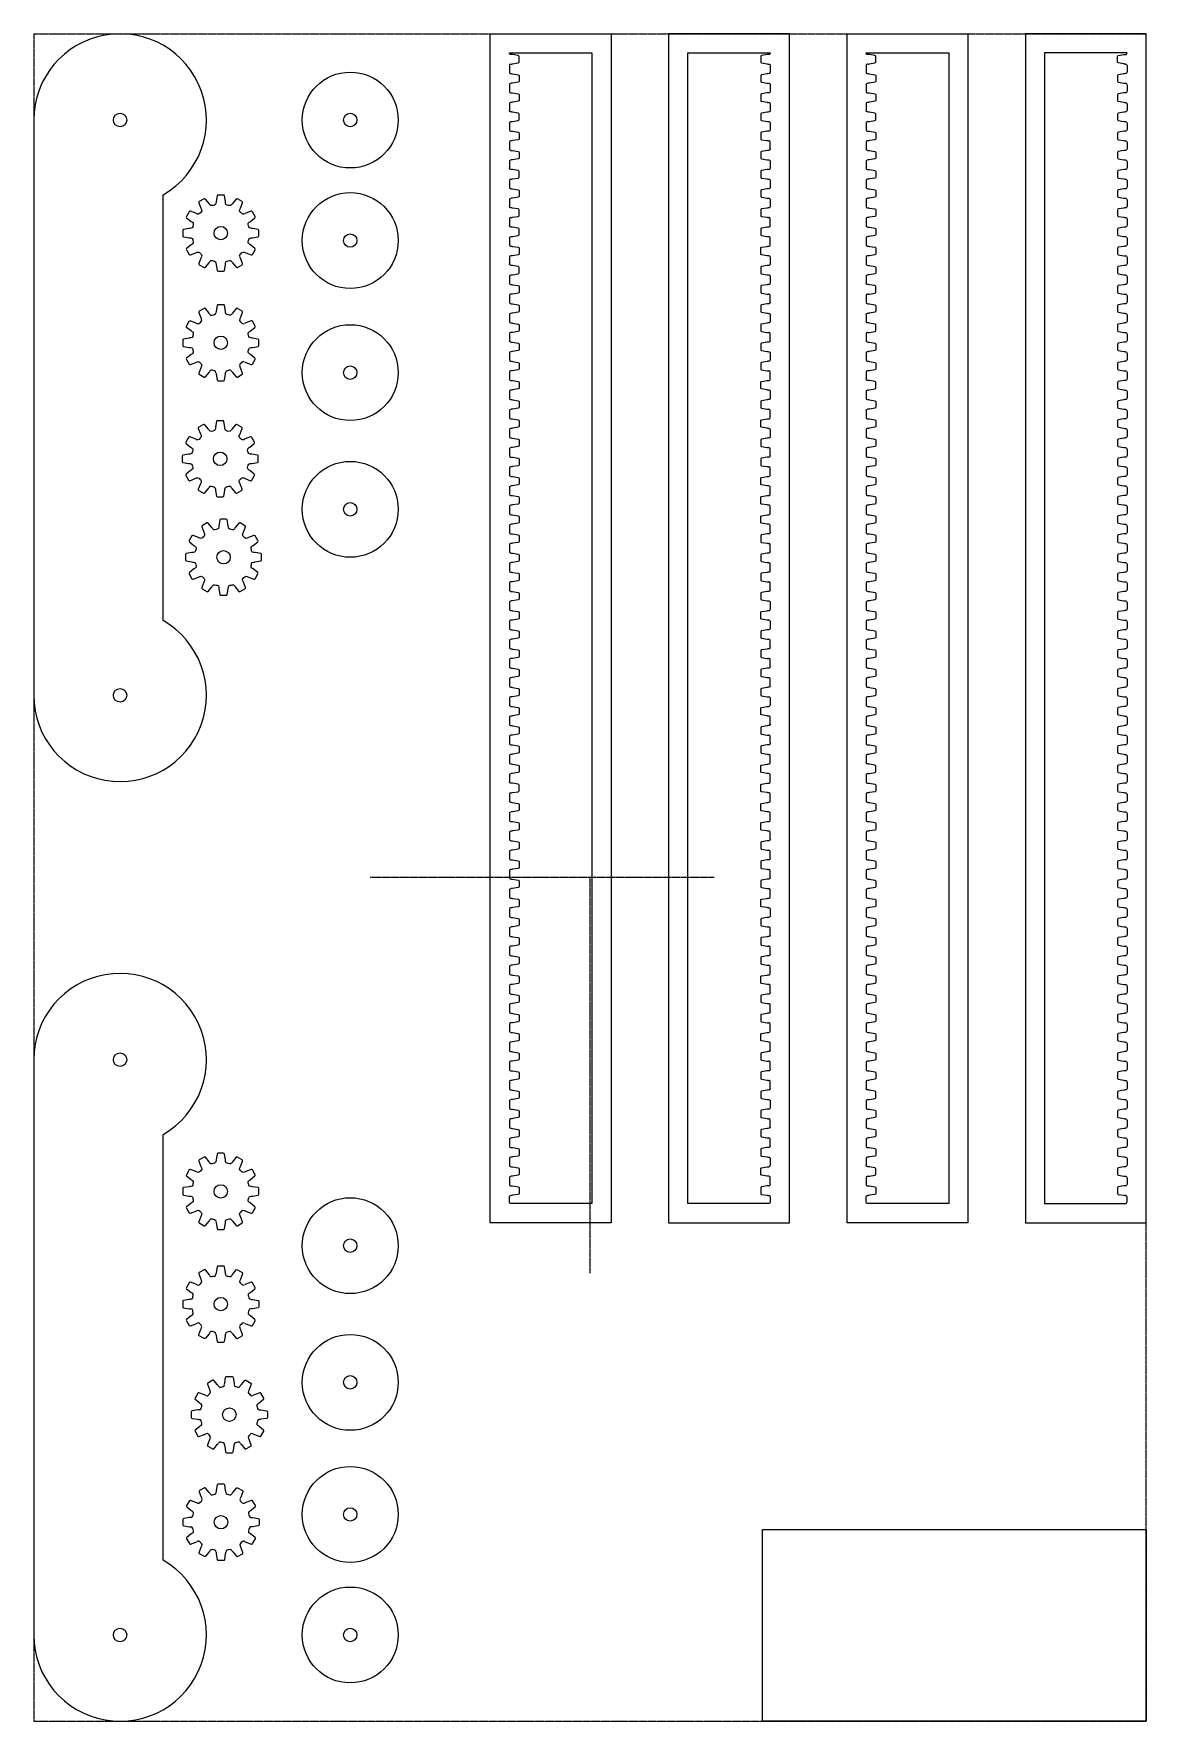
# Model space of a CAD drawing. Header units: millimetres. Extents: x -290 to 290, y -440 to 440.
import ezdxf

# ---------------------------------------------------------------- set-up
doc = ezdxf.new("R2010")
doc.units = ezdxf.units.MM
doc.linetypes.add('DASHED', pattern=[0.2067, 0.1654, -0.0413])

msp = doc.modelspace()

# ---------------------------------------------------------------- linework, layer by layer
at = {"color": 190, "linetype": 'DASHED', "lineweight": 25, "true_color": 0x8018ff}
for p, q in [((-290, 440), (-290, -440)), ((-290, 440), (290, 440)), ((290, -440), (290, 440)), ((64.69, 0), (-114.7, 0)), ((0, 0), (0, -206.4)), ((-290, -440), (290, -440))]:
    msp.add_line(p, q, dxfattribs=at)
for points in [[(-222.5, 133.97), (-222.5, 356.03, 1.732051), (-290, 395), (-290, 95, 1.732051)], [(-222.5, -356.03), (-222.5, -133.97, 1.732051), (-290, -95), (-290, -395, 1.732051)]]:
    msp.add_lwpolyline(points, format="xyb", close=True)
for points in [[(-52, 440), (11, 440), (11, -180), (-52, -180)], [(104, 440), (41, 440), (41, -180), (104, -180)], [(134, 440), (197, 440), (197, -180), (134, -180)], [(290, 440), (227, 440), (227, -180), (290, -180)], [(290, -440), (90, -440), (90, -340), (290, -340)]]:
    msp.add_lwpolyline(points, close=True)
for points in [[(-41.16, 424.2, 0.041311), (-40.34, 424.27), (-37.42, 424.76, 0.366629), (-37, 425.25), (-37, 428.15, 0.366629), (-37.42, 428.64), (-40.34, 429.13, 0.041311), (-41.16, 429.2), (-41.2, 429.2, -0.414214), (-42, 430), (1, 430), (1, -170), (-41.2, -170, -0.414214), (-42, -169.2), (-42, -166.6, -0.414214), (-41.2, -165.8)], [(-41.2, 424.2, 0.414214), (-42, 423.4), (-42, 420)], [(93.2, -165.8, -0.414214), (94, -166.6), (94, -169.2, -0.414214), (93.2, -170), (51, -170), (51, 430), (94, 430, -0.414214), (93.2, 429.2), (93.16, 429.2, 0.041311), (92.34, 429.13), (89.42, 428.64, 0.366629), (89, 428.15), (89, 425.25, 0.366629), (89.42, 424.76), (92.34, 424.27, 0.041311), (93.16, 424.2)], [(93.2, 424.2, -0.414214), (94, 423.4), (94, 420)], [(144.84, 424.2, 0.041311), (145.66, 424.27), (148.58, 424.76, 0.366629), (149, 425.25), (149, 428.15, 0.366629), (148.58, 428.64), (145.66, 429.13, 0.041311), (144.84, 429.2), (144.8, 429.2, -0.414214), (144, 430), (187, 430), (187, -170), (144.8, -170, -0.414214), (144, -169.2), (144, -166.6, -0.414214), (144.8, -165.8)], [(144.8, 424.2, 0.414214), (144, 423.4), (144, 420)], [(279.16, 424.2, -0.041311), (278.34, 424.27), (275.42, 424.76, -0.366629), (275, 425.25), (275, 428.15, -0.366629), (275.42, 428.64), (278.34, 429.13, -0.041311), (279.16, 429.2), (279.2, 429.2, 0.414214), (280, 430), (237, 430), (237, -170), (279.2, -170, 0.414214), (280, -169.2), (280, -166.6, 0.414214), (279.2, -165.8)], [(279.2, 424.2, -0.414214), (280, 423.4), (280, 420)], [(-42, 420, 0.414214), (-41.2, 419.2), (-41.16, 419.2, -0.041311), (-40.34, 419.13), (-37.42, 418.64, -0.366629), (-37, 418.15), (-37, 415.25, -0.366629), (-37.42, 414.76), (-40.34, 414.27, -0.041311), (-41.16, 414.2)], [(-41.2, 414.2, 0.414214), (-42, 413.4), (-42, 410)], [(94, 420, -0.414214), (93.2, 419.2), (93.16, 419.2, 0.041311), (92.34, 419.13), (89.42, 418.64, 0.366629), (89, 418.15), (89, 415.25, 0.366629), (89.42, 414.76), (92.34, 414.27, 0.041311), (93.16, 414.2)], [(93.2, 414.2, -0.414214), (94, 413.4), (94, 410)], [(144, 420, 0.414214), (144.8, 419.2), (144.84, 419.2, -0.041311), (145.66, 419.13), (148.58, 418.64, -0.366629), (149, 418.15), (149, 415.25, -0.366629), (148.58, 414.76), (145.66, 414.27, -0.041311), (144.84, 414.2)], [(144.8, 414.2, 0.414214), (144, 413.4), (144, 410)], [(280, 420, -0.414214), (279.2, 419.2), (279.16, 419.2, 0.041311), (278.34, 419.13), (275.42, 418.64, 0.366629), (275, 418.15), (275, 415.25, 0.366629), (275.42, 414.76), (278.34, 414.27, 0.041311), (279.16, 414.2)], [(279.2, 414.2, -0.414214), (280, 413.4), (280, 410)], [(-42, 410, 0.414214), (-41.2, 409.2), (-41.16, 409.2, -0.041311), (-40.34, 409.13), (-37.42, 408.64, -0.366629), (-37, 408.15), (-37, 405.25, -0.366629), (-37.42, 404.76), (-40.34, 404.27, -0.041311), (-41.16, 404.2)], [(94, 410, -0.414214), (93.2, 409.2), (93.16, 409.2, 0.041311), (92.34, 409.13), (89.42, 408.64, 0.366629), (89, 408.15), (89, 405.25, 0.366629), (89.42, 404.76), (92.34, 404.27, 0.041311), (93.16, 404.2)], [(144, 410, 0.414214), (144.8, 409.2), (144.84, 409.2, -0.041311), (145.66, 409.13), (148.58, 408.64, -0.366629), (149, 408.15), (149, 405.25, -0.366629), (148.58, 404.76), (145.66, 404.27, -0.041311), (144.84, 404.2)], [(280, 410, -0.414214), (279.2, 409.2), (279.16, 409.2, 0.041311), (278.34, 409.13), (275.42, 408.64, 0.366629), (275, 408.15), (275, 405.25, 0.366629), (275.42, 404.76), (278.34, 404.27, 0.041311), (279.16, 404.2)], [(-41.2, 404.2, 0.414214), (-42, 403.4), (-42, 400)], [(-41.16, 394.2, 0.041311), (-40.34, 394.27), (-37.42, 394.76, 0.366629), (-37, 395.25), (-37, 398.15, 0.366629), (-37.42, 398.64), (-40.34, 399.13, 0.041311), (-41.16, 399.2), (-41.2, 399.2, -0.414214), (-42, 400)], [(94, 400, -0.414214), (93.2, 399.2), (93.16, 399.2, 0.041311), (92.34, 399.13), (89.42, 398.64, 0.366629), (89, 398.15), (89, 395.25, 0.366629), (89.42, 394.76), (92.34, 394.27, 0.041311), (93.16, 394.2)], [(93.2, 404.2, -0.414214), (94, 403.4), (94, 400)], [(144.8, 404.2, 0.414214), (144, 403.4), (144, 400)], [(144.84, 394.2, 0.041311), (145.66, 394.27), (148.58, 394.76, 0.366629), (149, 395.25), (149, 398.15, 0.366629), (148.58, 398.64), (145.66, 399.13, 0.041311), (144.84, 399.2), (144.8, 399.2, -0.414214), (144, 400)], [(280, 400, -0.414214), (279.2, 399.2), (279.16, 399.2, 0.041311), (278.34, 399.13), (275.42, 398.64, 0.366629), (275, 398.15), (275, 395.25, 0.366629), (275.42, 394.76), (278.34, 394.27, 0.041311), (279.16, 394.2)], [(279.2, 404.2, -0.414214), (280, 403.4), (280, 400)], [(-41.2, 394.2, 0.414214), (-42, 393.4), (-42, 390)], [(-42, 390, 0.414214), (-41.2, 389.2), (-41.16, 389.2, -0.041311), (-40.34, 389.13), (-37.42, 388.64, -0.366629), (-37, 388.15), (-37, 385.25, -0.366629), (-37.42, 384.76), (-40.34, 384.27, -0.041311), (-41.16, 384.2)], [(94, 390, -0.414214), (93.2, 389.2), (93.16, 389.2, 0.041311), (92.34, 389.13), (89.42, 388.64, 0.366629), (89, 388.15), (89, 385.25, 0.366629), (89.42, 384.76), (92.34, 384.27, 0.041311), (93.16, 384.2)], [(93.2, 394.2, -0.414214), (94, 393.4), (94, 390)], [(144.8, 394.2, 0.414214), (144, 393.4), (144, 390)], [(144, 390, 0.414214), (144.8, 389.2), (144.84, 389.2, -0.041311), (145.66, 389.13), (148.58, 388.64, -0.366629), (149, 388.15), (149, 385.25, -0.366629), (148.58, 384.76), (145.66, 384.27, -0.041311), (144.84, 384.2)], [(280, 390, -0.414214), (279.2, 389.2), (279.16, 389.2, 0.041311), (278.34, 389.13), (275.42, 388.64, 0.366629), (275, 388.15), (275, 385.25, 0.366629), (275.42, 384.76), (278.34, 384.27, 0.041311), (279.16, 384.2)], [(279.2, 394.2, -0.414214), (280, 393.4), (280, 390)], [(-41.2, 384.2, 0.414214), (-42, 383.4), (-42, 380)], [(-42, 380, 0.414214), (-41.2, 379.2), (-41.16, 379.2, -0.041311), (-40.34, 379.13), (-37.42, 378.64, -0.366629), (-37, 378.15), (-37, 375.25, -0.366629), (-37.42, 374.76), (-40.34, 374.27, -0.041311), (-41.16, 374.2)], [(94, 380, -0.414214), (93.2, 379.2), (93.16, 379.2, 0.041311), (92.34, 379.13), (89.42, 378.64, 0.366629), (89, 378.15), (89, 375.25, 0.366629), (89.42, 374.76), (92.34, 374.27, 0.041311), (93.16, 374.2)], [(94, 380), (94, 383.4, 0.414214), (93.2, 384.2)], [(144.8, 384.2, 0.414214), (144, 383.4), (144, 380)], [(144, 380, 0.414214), (144.8, 379.2), (144.84, 379.2, -0.041311), (145.66, 379.13), (148.58, 378.64, -0.366629), (149, 378.15), (149, 375.25, -0.366629), (148.58, 374.76), (145.66, 374.27, -0.041311), (144.84, 374.2)], [(280, 380, -0.414214), (279.2, 379.2), (279.16, 379.2, 0.041311), (278.34, 379.13), (275.42, 378.64, 0.366629), (275, 378.15), (275, 375.25, 0.366629), (275.42, 374.76), (278.34, 374.27, 0.041311), (279.16, 374.2)], [(279.2, 384.2, -0.414214), (280, 383.4), (280, 380)], [(-41.2, 374.2, 0.414214), (-42, 373.4), (-42, 370)], [(-41.16, 364.2, 0.041311), (-40.34, 364.27), (-37.42, 364.76, 0.366629), (-37, 365.25), (-37, 368.15, 0.366629), (-37.42, 368.64), (-40.34, 369.13, 0.041311), (-41.16, 369.2), (-41.2, 369.2, -0.414214), (-42, 370)], [(94, 370, -0.414214), (93.2, 369.2), (93.16, 369.2, 0.041311), (92.34, 369.13), (89.42, 368.64, 0.366629), (89, 368.15), (89, 365.25, 0.366629), (89.42, 364.76), (92.34, 364.27, 0.041311), (93.16, 364.2)], [(93.2, 374.2, -0.414214), (94, 373.4), (94, 370)], [(144.8, 374.2, 0.414214), (144, 373.4), (144, 370)], [(144, 370, 0.414214), (144.8, 369.2), (144.84, 369.2, -0.041311), (145.66, 369.13), (148.58, 368.64, -0.366629), (149, 368.15), (149, 365.25, -0.366629), (148.58, 364.76), (145.66, 364.27, -0.041311), (144.84, 364.2)], [(280, 370, -0.414214), (279.2, 369.2), (279.16, 369.2, 0.041311), (278.34, 369.13), (275.42, 368.64, 0.366629), (275, 368.15), (275, 365.25, 0.366629), (275.42, 364.76), (278.34, 364.27, 0.041311), (279.16, 364.2)], [(279.2, 374.2, -0.414214), (280, 373.4), (280, 370)], [(-41.2, 364.2, 0.414214), (-42, 363.4), (-42, 360)], [(93.2, 364.2, -0.414214), (94, 363.4), (94, 360)], [(144.8, 364.2, 0.414214), (144, 363.4), (144, 360)], [(279.2, 364.2, -0.414214), (280, 363.4), (280, 360)], [(-198.16, 350.83, 0.040885), (-198.62, 351.5), (-200.53, 353.82, 0.367111), (-201.17, 353.94), (-203.68, 352.49, 0.367111), (-203.9, 351.88), (-202.84, 349.06, 0.040885), (-202.49, 348.33)], [(-190, 351.67, 0.040885), (-190.07, 352.49), (-190.56, 355.45, 0.367111), (-191.05, 355.87), (-193.95, 355.87, 0.367111), (-194.44, 355.45), (-194.93, 352.49, 0.040885), (-195, 351.67)], [(-182.51, 348.33, 0.040885), (-182.16, 349.06), (-181.1, 351.88, 0.367111), (-181.32, 352.49), (-183.83, 353.94, 0.367111), (-184.47, 353.82), (-186.38, 351.5, 0.040885), (-186.84, 350.83)], [(-42, 360, 0.414214), (-41.2, 359.2), (-41.16, 359.2, -0.041311), (-40.34, 359.13), (-37.42, 358.64, -0.366629), (-37, 358.15), (-37, 355.25, -0.366629), (-37.42, 354.76), (-40.34, 354.27, -0.041311), (-41.16, 354.2)], [(-41.2, 354.2, 0.414214), (-42, 353.4), (-42, 350)], [(94, 360, -0.414214), (93.2, 359.2), (93.16, 359.2, 0.041311), (92.34, 359.13), (89.42, 358.64, 0.366629), (89, 358.15), (89, 355.25, 0.366629), (89.42, 354.76), (92.34, 354.27, 0.041311), (93.16, 354.2)], [(93.2, 354.2, -0.414214), (94, 353.4), (94, 350)], [(144, 360, 0.414214), (144.8, 359.2), (144.84, 359.2, -0.041311), (145.66, 359.13), (148.58, 358.64, -0.366629), (149, 358.15), (149, 355.25, -0.366629), (148.58, 354.76), (145.66, 354.27, -0.041311), (144.84, 354.2)], [(144.8, 354.2, 0.414214), (144, 353.4), (144, 350)], [(280, 360, -0.414214), (279.2, 359.2), (279.16, 359.2, 0.041311), (278.34, 359.13), (275.42, 358.64, 0.366629), (275, 358.15), (275, 355.25, 0.366629), (275.42, 354.76), (278.34, 354.27, 0.041311), (279.16, 354.2)], [(279.2, 354.2, -0.414214), (280, 353.4), (280, 350)], [(-204.8, 346.02, 0.040885), (-205.54, 346.36), (-208.35, 347.42, 0.367111), (-208.96, 347.21), (-210.41, 344.69, 0.367111), (-210.29, 344.06), (-207.97, 342.15, 0.040885), (-207.3, 341.69)], [(-202.47, 348.3, -0.351), (-202.66, 347.06, 0.020636), (-203.54, 346.19, -0.351), (-204.77, 346)], [(-195, 351.64, -0.351), (-195.78, 350.67, 0.020636), (-196.98, 350.35, -0.351), (-198.14, 350.8)], [(-186.86, 350.8, -0.351), (-188.02, 350.35, 0.020636), (-189.22, 350.67, -0.351), (-190, 351.64)], [(-180.23, 346, -0.351), (-181.46, 346.19, 0.020636), (-182.34, 347.06, -0.351), (-182.53, 348.3)], [(-177.7, 341.69, 0.040885), (-177.03, 342.15), (-174.71, 344.06, 0.367111), (-174.59, 344.69), (-176.04, 347.21, 0.367111), (-176.65, 347.42), (-179.46, 346.36, 0.040885), (-180.2, 346.02)], [(-41.16, 344.2, 0.041311), (-40.34, 344.27), (-37.42, 344.76, 0.366629), (-37, 345.25), (-37, 348.15, 0.366629), (-37.42, 348.64), (-40.34, 349.13, 0.041311), (-41.16, 349.2), (-41.2, 349.2, -0.414214), (-42, 350)], [(-41.2, 344.2, 0.414214), (-42, 343.4), (-42, 340)], [(94, 350, -0.414214), (93.2, 349.2), (93.16, 349.2, 0.041311), (92.34, 349.13), (89.42, 348.64, 0.366629), (89, 348.15), (89, 345.25, 0.366629), (89.42, 344.76), (92.34, 344.27, 0.041311), (93.16, 344.2)], [(94, 340), (94, 343.4, 0.414214), (93.2, 344.2)], [(144, 350, 0.414214), (144.8, 349.2), (144.84, 349.2, -0.041311), (145.66, 349.13), (148.58, 348.64, -0.366629), (149, 348.15), (149, 345.25, -0.366629), (148.58, 344.76), (145.66, 344.27, -0.041311), (144.84, 344.2)], [(144.8, 344.2, 0.414214), (144, 343.4), (144, 340)], [(280, 350, -0.414214), (279.2, 349.2), (279.16, 349.2, 0.041311), (278.34, 349.13), (275.42, 348.64, 0.366629), (275, 348.15), (275, 345.25, 0.366629), (275.42, 344.76), (278.34, 344.27, 0.041311), (279.16, 344.2)], [(279.2, 344.2, -0.414214), (280, 343.4), (280, 340)], [(-208.14, 338.53, 0.040885), (-208.96, 338.46), (-211.92, 337.97, 0.367111), (-212.34, 337.48), (-212.34, 334.58, 0.367111), (-211.92, 334.08), (-208.96, 333.6, 0.040885), (-208.14, 333.53)], [(-207.27, 341.67, -0.351), (-206.82, 340.51, 0.020636), (-207.14, 339.31, -0.351), (-208.11, 338.53)], [(-177.73, 330.39, -0.351), (-178.18, 331.55, 0.020636), (-177.86, 332.75, -0.351), (-176.89, 333.53), (-176.86, 333.53, 0.040885), (-176.04, 333.6), (-173.08, 334.08, 0.367111), (-172.66, 334.58), (-172.66, 337.48, 0.367111), (-173.08, 337.97), (-176.04, 338.46, 0.040885), (-176.86, 338.53), (-176.89, 338.53, -0.351), (-177.86, 339.31, 0.020636), (-178.18, 340.51, -0.351), (-177.73, 341.67)], [(-41.16, 334.2, 0.041311), (-40.34, 334.27), (-37.42, 334.76, 0.366629), (-37, 335.25), (-37, 338.15, 0.366629), (-37.42, 338.64), (-40.34, 339.13, 0.041311), (-41.16, 339.2), (-41.2, 339.2, -0.414214), (-42, 340)], [(94, 340, -0.414214), (93.2, 339.2), (93.16, 339.2, 0.041311), (92.34, 339.13), (89.42, 338.64, 0.366629), (89, 338.15), (89, 335.25, 0.366629), (89.42, 334.76), (92.34, 334.27, 0.041311), (93.16, 334.2)], [(144, 340, 0.414214), (144.8, 339.2), (144.84, 339.2, -0.041311), (145.66, 339.13), (148.58, 338.64, -0.366629), (149, 338.15), (149, 335.25, -0.366629), (148.58, 334.76), (145.66, 334.27, -0.041311), (144.84, 334.2)], [(280, 340, -0.414214), (279.2, 339.2), (279.16, 339.2, 0.041311), (278.34, 339.13), (275.42, 338.64, 0.366629), (275, 338.15), (275, 335.25, 0.366629), (275.42, 334.76), (278.34, 334.27, 0.041311), (279.16, 334.2)], [(-207.3, 330.37, 0.040885), (-207.97, 329.91), (-210.29, 328, 0.367111), (-210.41, 327.36), (-208.96, 324.85, 0.367111), (-208.35, 324.63), (-205.54, 325.69, 0.040885), (-204.8, 326.04)], [(-208.11, 333.53, -0.351), (-207.14, 332.75, 0.020636), (-206.82, 331.55, -0.351), (-207.27, 330.39)], [(-204.77, 326.06, -0.351), (-203.54, 325.87, 0.020636), (-202.66, 324.99, -0.351), (-202.47, 323.76)], [(-182.53, 323.76, -0.351), (-182.34, 324.99, 0.020636), (-181.46, 325.87, -0.351), (-180.23, 326.06)], [(-180.2, 326.04, 0.040885), (-179.46, 325.69), (-176.65, 324.63, 0.367111), (-176.04, 324.85), (-174.59, 327.36, 0.367111), (-174.71, 328), (-177.03, 329.91, 0.040885), (-177.7, 330.37)], [(-41.2, 334.2, 0.414214), (-42, 333.4), (-42, 330)], [(-42, 330, 0.414214), (-41.2, 329.2), (-41.16, 329.2, -0.041311), (-40.34, 329.13), (-37.42, 328.64, -0.366629), (-37, 328.15), (-37, 325.25, -0.366629), (-37.42, 324.76), (-40.34, 324.27, -0.041311), (-41.16, 324.2)], [(93.16, 324.2, -0.041311), (92.34, 324.27), (89.42, 324.76, -0.366629), (89, 325.25), (89, 328.15, -0.366629), (89.42, 328.64), (92.34, 329.13, -0.041311), (93.16, 329.2), (93.2, 329.2, 0.414214), (94, 330)], [(94, 330), (94, 333.4, 0.414214), (93.2, 334.2)], [(144.8, 334.2, 0.414214), (144, 333.4), (144, 330)], [(144, 330, 0.414214), (144.8, 329.2), (144.84, 329.2, -0.041311), (145.66, 329.13), (148.58, 328.64, -0.366629), (149, 328.15), (149, 325.25, -0.366629), (148.58, 324.76), (145.66, 324.27, -0.041311), (144.84, 324.2)], [(280, 330, -0.414214), (279.2, 329.2), (279.16, 329.2, 0.041311), (278.34, 329.13), (275.42, 328.64, 0.366629), (275, 328.15), (275, 325.25, 0.366629), (275.42, 324.76), (278.34, 324.27, 0.041311), (279.16, 324.2)], [(279.2, 334.2, -0.414214), (280, 333.4), (280, 330)], [(-202.49, 323.73, 0.040885), (-202.84, 322.99), (-203.9, 320.18, 0.367111), (-203.68, 319.57), (-201.17, 318.12, 0.367111), (-200.53, 318.23), (-198.62, 320.56, 0.040885), (-198.16, 321.23)], [(-198.14, 321.26, -0.351), (-196.98, 321.71, 0.020636), (-195.78, 321.39, -0.351), (-195, 320.42)], [(-195, 320.38, 0.040885), (-194.93, 319.57), (-194.44, 316.6, 0.367111), (-193.95, 316.19), (-191.05, 316.19, 0.367111), (-190.56, 316.6), (-190.07, 319.57, 0.040885), (-190, 320.38)], [(-190, 320.42, -0.351), (-189.22, 321.39, 0.020636), (-188.02, 321.71, -0.351), (-186.86, 321.26)], [(-186.84, 321.23, 0.040885), (-186.38, 320.56), (-184.47, 318.23, 0.367111), (-183.83, 318.12), (-181.32, 319.57, 0.367111), (-181.1, 320.18), (-182.16, 322.99, 0.040885), (-182.51, 323.73)], [(-41.2, 324.2, 0.414214), (-42, 323.4), (-42, 320)], [(-41.16, 314.2, 0.041311), (-40.34, 314.27), (-37.42, 314.76, 0.366629), (-37, 315.25), (-37, 318.15, 0.366629), (-37.42, 318.64), (-40.34, 319.13, 0.041311), (-41.16, 319.2), (-41.2, 319.2, -0.414214), (-42, 320)], [(94, 320, -0.414214), (93.2, 319.2), (93.16, 319.2, 0.041311), (92.34, 319.13), (89.42, 318.64, 0.366629), (89, 318.15), (89, 315.25, 0.366629), (89.42, 314.76), (92.34, 314.27, 0.041311), (93.16, 314.2)], [(93.2, 324.2, -0.414214), (94, 323.4), (94, 320)], [(144.8, 324.2, 0.414214), (144, 323.4), (144, 320)], [(144, 320, 0.414214), (144.8, 319.2), (144.84, 319.2, -0.041311), (145.66, 319.13), (148.58, 318.64, -0.366629), (149, 318.15), (149, 315.25, -0.366629), (148.58, 314.76), (145.66, 314.27, -0.041311), (144.84, 314.2)], [(280, 320, -0.414214), (279.2, 319.2), (279.16, 319.2, 0.041311), (278.34, 319.13), (275.42, 318.64, 0.366629), (275, 318.15), (275, 315.25, 0.366629), (275.42, 314.76), (278.34, 314.27, 0.041311), (279.16, 314.2)], [(279.2, 324.2, -0.414214), (280, 323.4), (280, 320)], [(-41.2, 314.2, 0.414214), (-42, 313.4), (-42, 310)], [(-42, 310, 0.414214), (-41.2, 309.2), (-41.16, 309.2, -0.041311), (-40.34, 309.13), (-37.42, 308.64, -0.366629), (-37, 308.15), (-37, 305.25, -0.366629), (-37.42, 304.76), (-40.34, 304.27, -0.041311), (-41.16, 304.2)], [(94, 310, -0.414214), (93.2, 309.2), (93.16, 309.2, 0.041311), (92.34, 309.13), (89.42, 308.64, 0.366629), (89, 308.15), (89, 305.25, 0.366629), (89.42, 304.76), (92.34, 304.27, 0.041311), (93.16, 304.2)], [(93.2, 314.2, -0.414214), (94, 313.4), (94, 310)], [(144.8, 314.2, 0.414214), (144, 313.4), (144, 310)], [(144.84, 304.2, 0.041311), (145.66, 304.27), (148.58, 304.76, 0.366629), (149, 305.25), (149, 308.15, 0.366629), (148.58, 308.64), (145.66, 309.13, 0.041311), (144.84, 309.2), (144.8, 309.2, -0.414214), (144, 310)], [(280, 310, -0.414214), (279.2, 309.2), (279.16, 309.2, 0.041311), (278.34, 309.13), (275.42, 308.64, 0.366629), (275, 308.15), (275, 305.25, 0.366629), (275.42, 304.76), (278.34, 304.27, 0.041311), (279.16, 304.2)], [(279.2, 314.2, -0.414214), (280, 313.4), (280, 310)], [(-41.2, 304.2, 0.414214), (-42, 303.4), (-42, 300)], [(-42, 300, 0.414214), (-41.2, 299.2), (-41.16, 299.2, -0.041311), (-40.34, 299.13), (-37.42, 298.64, -0.366629), (-37, 298.15), (-37, 295.25, -0.366629), (-37.42, 294.76), (-40.34, 294.27, -0.041311), (-41.16, 294.2)], [(94, 300, -0.414214), (93.2, 299.2), (93.16, 299.2, 0.041311), (92.34, 299.13), (89.42, 298.64, 0.366629), (89, 298.15), (89, 295.25, 0.366629), (89.42, 294.76), (92.34, 294.27, 0.041311), (93.16, 294.2)], [(94, 300), (94, 303.4, 0.414214), (93.2, 304.2)], [(144.8, 304.2, 0.414214), (144, 303.4), (144, 300)], [(144, 300, 0.414214), (144.8, 299.2), (144.84, 299.2, -0.041311), (145.66, 299.13), (148.58, 298.64, -0.366629), (149, 298.15), (149, 295.25, -0.366629), (148.58, 294.76), (145.66, 294.27, -0.041311), (144.84, 294.2)], [(280, 300, -0.414214), (279.2, 299.2), (279.16, 299.2, 0.041311), (278.34, 299.13), (275.42, 298.64, 0.366629), (275, 298.15), (275, 295.25, 0.366629), (275.42, 294.76), (278.34, 294.27, 0.041311), (279.16, 294.2)], [(279.2, 304.2, -0.414214), (280, 303.4), (280, 300)], [(-204.77, 288.84, 0.351), (-203.54, 289.03, -0.020636), (-202.66, 289.91, 0.351), (-202.47, 291.14)], [(-198.16, 293.67, 0.040885), (-198.62, 294.34), (-200.53, 296.66, 0.367111), (-201.17, 296.78), (-203.68, 295.33, 0.367111), (-203.9, 294.72), (-202.84, 291.91, 0.040885), (-202.49, 291.17)], [(-198.14, 293.64, 0.351), (-196.98, 293.19, -0.020636), (-195.78, 293.51, 0.351), (-195, 294.48)], [(-190, 294.51, 0.040885), (-190.07, 295.33), (-190.56, 298.3, 0.367111), (-191.05, 298.71), (-193.95, 298.71, 0.367111), (-194.44, 298.3), (-194.93, 295.33, 0.040885), (-195, 294.51)], [(-186.86, 293.64, -0.351), (-188.02, 293.19, 0.020636), (-189.22, 293.51, -0.351), (-190, 294.48)], [(-182.51, 291.17, 0.040885), (-182.16, 291.91), (-181.1, 294.72, 0.367111), (-181.32, 295.33), (-183.83, 296.78, 0.367111), (-184.47, 296.66), (-186.38, 294.34, 0.040885), (-186.84, 293.67)], [(-182.53, 291.14, 0.351), (-182.34, 289.91, -0.020636), (-181.46, 289.03, 0.351), (-180.23, 288.84)], [(-41.2, 294.2, 0.414214), (-42, 293.4), (-42, 290)], [(93.2, 294.2, -0.414214), (94, 293.4), (94, 290)], [(144.8, 294.2, 0.414214), (144, 293.4), (144, 290)], [(279.2, 294.2, -0.414214), (280, 293.4), (280, 290)], [(-207.3, 284.53, -0.040885), (-207.97, 284.99), (-210.29, 286.9, -0.367111), (-210.41, 287.54), (-208.96, 290.05, -0.367111), (-208.35, 290.27), (-205.54, 289.21, -0.040885), (-204.8, 288.86)], [(-207.27, 284.51, -0.351), (-206.82, 283.35, 0.020636), (-207.14, 282.15, -0.351), (-208.11, 281.37)], [(-177.7, 284.53, 0.040885), (-177.03, 284.99), (-174.71, 286.9, 0.367111), (-174.59, 287.54), (-176.04, 290.05, 0.367111), (-176.65, 290.27), (-179.46, 289.21, 0.040885), (-180.2, 288.86)], [(-177.73, 273.23, -0.351), (-178.18, 274.39, 0.020636), (-177.86, 275.59, -0.351), (-176.89, 276.37), (-176.86, 276.37, 0.040885), (-176.04, 276.44), (-173.08, 276.93, 0.367111), (-172.66, 277.42), (-172.66, 280.32, 0.367111), (-173.08, 280.81), (-176.04, 281.3, 0.040885), (-176.86, 281.37), (-176.89, 281.37, -0.351), (-177.86, 282.15, 0.020636), (-178.18, 283.35, -0.351), (-177.73, 284.51)], [(-42, 290, 0.414214), (-41.2, 289.2), (-41.16, 289.2, -0.041311), (-40.34, 289.13), (-37.42, 288.64, -0.366629), (-37, 288.15), (-37, 285.25, -0.366629), (-37.42, 284.76), (-40.34, 284.27, -0.041311), (-41.16, 284.2)], [(-41.2, 284.2, 0.414214), (-42, 283.4), (-42, 280)], [(94, 290, -0.414214), (93.2, 289.2), (93.16, 289.2, 0.041311), (92.34, 289.13), (89.42, 288.64, 0.366629), (89, 288.15), (89, 285.25, 0.366629), (89.42, 284.76), (92.34, 284.27, 0.041311), (93.16, 284.2)], [(94, 280), (94, 283.4, 0.414214), (93.2, 284.2)], [(144.84, 284.2, 0.041311), (145.66, 284.27), (148.58, 284.76, 0.366629), (149, 285.25), (149, 288.15, 0.366629), (148.58, 288.64), (145.66, 289.13, 0.041311), (144.84, 289.2), (144.8, 289.2, -0.414214), (144, 290)], [(144.8, 284.2, 0.414214), (144, 283.4), (144, 280)], [(280, 290, -0.414214), (279.2, 289.2), (279.16, 289.2, 0.041311), (278.34, 289.13), (275.42, 288.64, 0.366629), (275, 288.15), (275, 285.25, 0.366629), (275.42, 284.76), (278.34, 284.27, 0.041311), (279.16, 284.2)], [(279.2, 284.2, -0.414214), (280, 283.4), (280, 280)], [(-208.14, 281.37, 0.040885), (-208.96, 281.3), (-211.92, 280.81, 0.367111), (-212.34, 280.32), (-212.34, 277.42, 0.367111), (-211.92, 276.93), (-208.96, 276.44, 0.040885), (-208.14, 276.37)], [(-207.3, 273.21, 0.040885), (-207.97, 272.75), (-210.29, 270.84, 0.367111), (-210.41, 270.21), (-208.96, 267.69, 0.367111), (-208.35, 267.47), (-205.54, 268.53, 0.040885), (-204.8, 268.88)], [(-208.11, 276.37, -0.351), (-207.14, 275.59, 0.020636), (-206.82, 274.39, -0.351), (-207.27, 273.23)], [(-180.2, 268.88, 0.040885), (-179.46, 268.53), (-176.65, 267.47, 0.367111), (-176.04, 267.69), (-174.59, 270.21, 0.367111), (-174.71, 270.84), (-177.03, 272.75, 0.040885), (-177.7, 273.21)], [(-42, 280, 0.414214), (-41.2, 279.2), (-41.16, 279.2, -0.041311), (-40.34, 279.13), (-37.42, 278.64, -0.366629), (-37, 278.15), (-37, 275.25, -0.366629), (-37.42, 274.76), (-40.34, 274.27, -0.041311), (-41.16, 274.2)], [(-41.2, 274.2, 0.414214), (-42, 273.4), (-42, 270)], [(94, 280, -0.414214), (93.2, 279.2), (93.16, 279.2, 0.041311), (92.34, 279.13), (89.42, 278.64, 0.366629), (89, 278.15), (89, 275.25, 0.366629), (89.42, 274.76), (92.34, 274.27, 0.041311), (93.16, 274.2)], [(93.2, 274.2, -0.414214), (94, 273.4), (94, 270)], [(144, 280, 0.414214), (144.8, 279.2), (144.84, 279.2, -0.041311), (145.66, 279.13), (148.58, 278.64, -0.366629), (149, 278.15), (149, 275.25, -0.366629), (148.58, 274.76), (145.66, 274.27, -0.041311), (144.84, 274.2)], [(144.8, 274.2, 0.414214), (144, 273.4), (144, 270)], [(280, 280, -0.414214), (279.2, 279.2), (279.16, 279.2, 0.041311), (278.34, 279.13), (275.42, 278.64, 0.366629), (275, 278.15), (275, 275.25, 0.366629), (275.42, 274.76), (278.34, 274.27, 0.041311), (279.16, 274.2)], [(279.2, 274.2, -0.414214), (280, 273.4), (280, 270)], [(-204.77, 268.9, -0.351), (-203.54, 268.71, 0.020636), (-202.66, 267.84, -0.351), (-202.47, 266.6)], [(-202.49, 266.57, 0.040885), (-202.84, 265.83), (-203.9, 263.02, 0.367111), (-203.68, 262.41), (-201.17, 260.96, 0.367111), (-200.53, 261.08), (-198.62, 263.4, 0.040885), (-198.16, 264.07)], [(-195, 263.26, 0.351), (-195.78, 264.23, -0.020636), (-196.98, 264.55, 0.351), (-198.14, 264.1)], [(-186.86, 264.1, 0.351), (-188.02, 264.55, -0.020636), (-189.22, 264.23, 0.351), (-190, 263.26)], [(-186.84, 264.07, 0.040885), (-186.38, 263.4), (-184.47, 261.08, 0.367111), (-183.83, 260.96), (-181.32, 262.41, 0.367111), (-181.1, 263.02), (-182.16, 265.83, 0.040885), (-182.51, 266.57)], [(-180.23, 268.9, 0.351), (-181.46, 268.71, -0.020636), (-182.34, 267.84, 0.351), (-182.53, 266.6)], [(-42, 270, 0.414214), (-41.2, 269.2), (-41.16, 269.2, -0.041311), (-40.34, 269.13), (-37.42, 268.64, -0.366629), (-37, 268.15), (-37, 265.25, -0.366629), (-37.42, 264.76), (-40.34, 264.27, -0.041311), (-41.16, 264.2)], [(-41.2, 264.2, 0.414214), (-42, 263.4), (-42, 260)], [(94, 270, -0.414214), (93.2, 269.2), (93.16, 269.2, 0.041311), (92.34, 269.13), (89.42, 268.64, 0.366629), (89, 268.15), (89, 265.25, 0.366629), (89.42, 264.76), (92.34, 264.27, 0.041311), (93.16, 264.2)], [(94, 260), (94, 263.4, 0.414214), (93.2, 264.2)], [(144, 270, 0.414214), (144.8, 269.2), (144.84, 269.2, -0.041311), (145.66, 269.13), (148.58, 268.64, -0.366629), (149, 268.15), (149, 265.25, -0.366629), (148.58, 264.76), (145.66, 264.27, -0.041311), (144.84, 264.2)], [(144.8, 264.2, 0.414214), (144, 263.4), (144, 260)], [(280, 270, -0.414214), (279.2, 269.2), (279.16, 269.2, 0.041311), (278.34, 269.13), (275.42, 268.64, 0.366629), (275, 268.15), (275, 265.25, 0.366629), (275.42, 264.76), (278.34, 264.27, 0.041311), (279.16, 264.2)], [(279.2, 264.2, -0.414214), (280, 263.4), (280, 260)], [(-195, 263.23, 0.040885), (-194.93, 262.41), (-194.44, 259.45, 0.367111), (-193.95, 259.03), (-191.05, 259.03, 0.367111), (-190.56, 259.45), (-190.07, 262.41, 0.040885), (-190, 263.23)], [(-42, 260, 0.414214), (-41.2, 259.2), (-41.16, 259.2, -0.041311), (-40.34, 259.13), (-37.42, 258.64, -0.366629), (-37, 258.15), (-37, 255.25, -0.366629), (-37.42, 254.76), (-40.34, 254.27, -0.041311), (-41.16, 254.2)], [(93.16, 254.2, -0.041311), (92.34, 254.27), (89.42, 254.76, -0.366629), (89, 255.25), (89, 258.15, -0.366629), (89.42, 258.64), (92.34, 259.13, -0.041311), (93.16, 259.2), (93.2, 259.2, 0.414214), (94, 260)], [(144.84, 254.2, 0.041311), (145.66, 254.27), (148.58, 254.76, 0.366629), (149, 255.25), (149, 258.15, 0.366629), (148.58, 258.64), (145.66, 259.13, 0.041311), (144.84, 259.2), (144.8, 259.2, -0.414214), (144, 260)], [(280, 260, -0.414214), (279.2, 259.2), (279.16, 259.2, 0.041311), (278.34, 259.13), (275.42, 258.64, 0.366629), (275, 258.15), (275, 255.25, 0.366629), (275.42, 254.76), (278.34, 254.27, 0.041311), (279.16, 254.2)], [(-41.2, 254.2, 0.414214), (-42, 253.4), (-42, 250)], [(-42, 250, 0.414214), (-41.2, 249.2), (-41.16, 249.2, -0.041311), (-40.34, 249.13), (-37.42, 248.64, -0.366629), (-37, 248.15), (-37, 245.25, -0.366629), (-37.42, 244.76), (-40.34, 244.27, -0.041311), (-41.16, 244.2)], [(94, 250, -0.414214), (93.2, 249.2), (93.16, 249.2, 0.041311), (92.34, 249.13), (89.42, 248.64, 0.366629), (89, 248.15), (89, 245.25, 0.366629), (89.42, 244.76), (92.34, 244.27, 0.041311), (93.16, 244.2)], [(93.2, 254.2, -0.414214), (94, 253.4), (94, 250)], [(144.8, 254.2, 0.414214), (144, 253.4), (144, 250)], [(144, 250, 0.414214), (144.8, 249.2), (144.84, 249.2, -0.041311), (145.66, 249.13), (148.58, 248.64, -0.366629), (149, 248.15), (149, 245.25, -0.366629), (148.58, 244.76), (145.66, 244.27, -0.041311), (144.84, 244.2)], [(280, 250, -0.414214), (279.2, 249.2), (279.16, 249.2, 0.041311), (278.34, 249.13), (275.42, 248.64, 0.366629), (275, 248.15), (275, 245.25, 0.366629), (275.42, 244.76), (278.34, 244.27, 0.041311), (279.16, 244.2)], [(279.2, 254.2, -0.414214), (280, 253.4), (280, 250)], [(-190.31, 233.98, 0.040885), (-190.37, 234.79), (-190.86, 237.76, 0.367111), (-191.36, 238.18), (-194.26, 238.18, 0.367111), (-194.75, 237.76), (-195.24, 234.79, 0.040885), (-195.31, 233.98)], [(-41.2, 244.2, 0.414214), (-42, 243.4), (-42, 240)], [(-42, 240, 0.414214), (-41.2, 239.2), (-41.16, 239.2, -0.041311), (-40.34, 239.13), (-37.42, 238.64, -0.366629), (-37, 238.15), (-37, 235.25, -0.366629), (-37.42, 234.76), (-40.34, 234.27, -0.041311), (-41.16, 234.2)], [(93.16, 234.2, -0.041311), (92.34, 234.27), (89.42, 234.76, -0.366629), (89, 235.25), (89, 238.15, -0.366629), (89.42, 238.64), (92.34, 239.13, -0.041311), (93.16, 239.2), (93.2, 239.2, 0.414214), (94, 240)], [(94, 240), (94, 243.4, 0.414214), (93.2, 244.2)], [(144.8, 244.2, 0.414214), (144, 243.4), (144, 240)], [(144, 240, 0.414214), (144.8, 239.2), (144.84, 239.2, -0.041311), (145.66, 239.13), (148.58, 238.64, -0.366629), (149, 238.15), (149, 235.25, -0.366629), (148.58, 234.76), (145.66, 234.27, -0.041311), (144.84, 234.2)], [(280, 240, -0.414214), (279.2, 239.2), (279.16, 239.2, 0.041311), (278.34, 239.13), (275.42, 238.64, 0.366629), (275, 238.15), (275, 235.25, 0.366629), (275.42, 234.76), (278.34, 234.27, 0.041311), (279.16, 234.2)], [(279.2, 244.2, -0.414214), (280, 243.4), (280, 240)], [(-205.1, 228.32, 0.040885), (-205.84, 228.67), (-208.66, 229.73, 0.367111), (-209.27, 229.51), (-210.72, 227, 0.367111), (-210.6, 226.36), (-208.28, 224.45, 0.040885), (-207.6, 223.99)], [(-202.78, 230.6, -0.351), (-202.97, 229.37, 0.020636), (-203.84, 228.49, -0.351), (-205.08, 228.3)], [(-198.46, 233.13, 0.040885), (-198.93, 233.8), (-200.84, 236.13, 0.367111), (-201.47, 236.24), (-203.98, 234.79, 0.367111), (-204.2, 234.18), (-203.14, 231.37, 0.040885), (-202.79, 230.63)], [(-195.31, 233.95, -0.351), (-196.09, 232.97, 0.020636), (-197.28, 232.65, -0.351), (-198.45, 233.1)], [(-187.17, 233.1, -0.351), (-188.33, 232.65, 0.020636), (-189.53, 232.97, -0.351), (-190.31, 233.95)], [(-182.82, 230.63, 0.040885), (-182.47, 231.37), (-181.41, 234.18, 0.367111), (-181.63, 234.79), (-184.14, 236.24, 0.367111), (-184.78, 236.13), (-186.69, 233.8, 0.040885), (-187.15, 233.13)], [(-180.54, 228.3, -0.351), (-181.77, 228.49, 0.020636), (-182.65, 229.37, -0.351), (-182.84, 230.6)], [(-178.01, 223.99, 0.040885), (-177.34, 224.45), (-175.01, 226.36, 0.367111), (-174.9, 227), (-176.35, 229.51, 0.367111), (-176.96, 229.73), (-179.77, 228.67, 0.040885), (-180.51, 228.32)], [(-41.2, 234.2, 0.414214), (-42, 233.4), (-42, 230)], [(-42, 230, 0.414214), (-41.2, 229.2), (-41.16, 229.2, -0.041311), (-40.34, 229.13), (-37.42, 228.64, -0.366629), (-37, 228.15), (-37, 225.25, -0.366629), (-37.42, 224.76), (-40.34, 224.27, -0.041311), (-41.16, 224.2)], [(94, 230, -0.414214), (93.2, 229.2), (93.16, 229.2, 0.041311), (92.34, 229.13), (89.42, 228.64, 0.366629), (89, 228.15), (89, 225.25, 0.366629), (89.42, 224.76), (92.34, 224.27, 0.041311), (93.16, 224.2)], [(93.2, 234.2, -0.414214), (94, 233.4), (94, 230)], [(144.8, 234.2, 0.414214), (144, 233.4), (144, 230)], [(144, 230, 0.414214), (144.8, 229.2), (144.84, 229.2, -0.041311), (145.66, 229.13), (148.58, 228.64, -0.366629), (149, 228.15), (149, 225.25, -0.366629), (148.58, 224.76), (145.66, 224.27, -0.041311), (144.84, 224.2)], [(280, 230, -0.414214), (279.2, 229.2), (279.16, 229.2, 0.041311), (278.34, 229.13), (275.42, 228.64, 0.366629), (275, 228.15), (275, 225.25, 0.366629), (275.42, 224.76), (278.34, 224.27, 0.041311), (279.16, 224.2)], [(279.2, 234.2, -0.414214), (280, 233.4), (280, 230)], [(-208.45, 220.83, 0.040885), (-209.26, 220.77), (-212.23, 220.28, 0.367111), (-212.65, 219.78), (-212.65, 216.88, 0.367111), (-212.23, 216.39), (-209.26, 215.9, 0.040885), (-208.45, 215.83)], [(-207.58, 223.97, -0.351), (-207.12, 222.81, 0.020636), (-207.44, 221.61, -0.351), (-208.42, 220.83)], [(-178.04, 212.69, -0.351), (-178.49, 213.86, 0.020636), (-178.17, 215.05, -0.351), (-177.19, 215.83), (-177.16, 215.83, 0.040885), (-176.35, 215.9), (-173.38, 216.39, 0.367111), (-172.96, 216.88), (-172.96, 219.78, 0.367111), (-173.38, 220.28), (-176.35, 220.77, 0.040885), (-177.16, 220.83), (-177.19, 220.83, -0.351), (-178.17, 221.61, 0.020636), (-178.49, 222.81, -0.351), (-178.04, 223.97)], [(-41.2, 224.2, 0.414214), (-42, 223.4), (-42, 220)], [(-42, 220, 0.414214), (-41.2, 219.2), (-41.16, 219.2, -0.041311), (-40.34, 219.13), (-37.42, 218.64, -0.366629), (-37, 218.15), (-37, 215.25, -0.366629), (-37.42, 214.76), (-40.34, 214.27, -0.041311), (-41.16, 214.2)], [(94, 220, -0.414214), (93.2, 219.2), (93.16, 219.2, 0.041311), (92.34, 219.13), (89.42, 218.64, 0.366629), (89, 218.15), (89, 215.25, 0.366629), (89.42, 214.76), (92.34, 214.27, 0.041311), (93.16, 214.2)], [(94, 220), (94, 223.4, 0.414214), (93.2, 224.2)], [(144.8, 224.2, 0.414214), (144, 223.4), (144, 220)], [(144, 220, 0.414214), (144.8, 219.2), (144.84, 219.2, -0.041311), (145.66, 219.13), (148.58, 218.64, -0.366629), (149, 218.15), (149, 215.25, -0.366629), (148.58, 214.76), (145.66, 214.27, -0.041311), (144.84, 214.2)], [(280, 220, -0.414214), (279.2, 219.2), (279.16, 219.2, 0.041311), (278.34, 219.13), (275.42, 218.64, 0.366629), (275, 218.15), (275, 215.25, 0.366629), (275.42, 214.76), (278.34, 214.27, 0.041311), (279.16, 214.2)], [(279.2, 224.2, -0.414214), (280, 223.4), (280, 220)], [(-207.6, 212.68, 0.040885), (-208.28, 212.21), (-210.6, 210.3, 0.367111), (-210.72, 209.67), (-209.27, 207.16, 0.367111), (-208.66, 206.94), (-205.84, 208, 0.040885), (-205.1, 208.35)], [(-208.42, 215.83, -0.351), (-207.44, 215.05, 0.020636), (-207.12, 213.86, -0.351), (-207.58, 212.69)], [(-180.51, 208.35, 0.040885), (-179.77, 208), (-176.96, 206.94, 0.367111), (-176.35, 207.16), (-174.9, 209.67, 0.367111), (-175.01, 210.3), (-177.34, 212.21, 0.040885), (-178.01, 212.68)], [(-41.2, 214.2, 0.414214), (-42, 213.4), (-42, 210)], [(94, 210), (94, 213.4, 0.414214), (93.2, 214.2)], [(144.8, 214.2, 0.414214), (144, 213.4), (144, 210)], [(279.2, 214.2, -0.414214), (280, 213.4), (280, 210)], [(-205.08, 208.36, -0.351), (-203.84, 208.17, 0.020636), (-202.97, 207.3, -0.351), (-202.78, 206.06)], [(-202.79, 206.04, 0.040885), (-203.14, 205.3), (-204.2, 202.48, 0.367111), (-203.98, 201.87), (-201.47, 200.42, 0.367111), (-200.84, 200.54), (-198.93, 202.86, 0.040885), (-198.46, 203.54)], [(-198.45, 203.56, -0.351), (-197.28, 204.02, 0.020636), (-196.09, 203.7, -0.351), (-195.31, 202.72)], [(-195.31, 202.69, 0.040885), (-195.24, 201.88), (-194.75, 198.91, 0.367111), (-194.26, 198.49), (-191.36, 198.49, 0.367111), (-190.86, 198.91), (-190.37, 201.88, 0.040885), (-190.31, 202.69)], [(-190.31, 202.72, -0.351), (-189.53, 203.7, 0.020636), (-188.33, 204.02, -0.351), (-187.17, 203.56)], [(-187.15, 203.54, 0.040885), (-186.69, 202.86), (-184.78, 200.54, 0.367111), (-184.14, 200.42), (-181.63, 201.87, 0.367111), (-181.41, 202.48), (-182.47, 205.3, 0.040885), (-182.82, 206.04)], [(-182.84, 206.06, -0.351), (-182.65, 207.3, 0.020636), (-181.77, 208.17, -0.351), (-180.54, 208.36)], [(-42, 210, 0.414214), (-41.2, 209.2), (-41.16, 209.2, -0.041311), (-40.34, 209.13), (-37.42, 208.64, -0.366629), (-37, 208.15), (-37, 205.25, -0.366629), (-37.42, 204.76), (-40.34, 204.27, -0.041311), (-41.16, 204.2)], [(-41.2, 204.2, 0.414214), (-42, 203.4), (-42, 200)], [(93.16, 204.2, -0.041311), (92.34, 204.27), (89.42, 204.76, -0.366629), (89, 205.25), (89, 208.15, -0.366629), (89.42, 208.64), (92.34, 209.13, -0.041311), (93.16, 209.2), (93.2, 209.2, 0.414214), (94, 210)], [(94, 200), (94, 203.4, 0.414214), (93.2, 204.2)], [(144, 210, 0.414214), (144.8, 209.2), (144.84, 209.2, -0.041311), (145.66, 209.13), (148.58, 208.64, -0.366629), (149, 208.15), (149, 205.25, -0.366629), (148.58, 204.76), (145.66, 204.27, -0.041311), (144.84, 204.2)], [(144.8, 204.2, 0.414214), (144, 203.4), (144, 200)], [(280, 210, -0.414214), (279.2, 209.2), (279.16, 209.2, 0.041311), (278.34, 209.13), (275.42, 208.64, 0.366629), (275, 208.15), (275, 205.25, 0.366629), (275.42, 204.76), (278.34, 204.27, 0.041311), (279.16, 204.2)], [(279.2, 204.2, -0.414214), (280, 203.4), (280, 200)], [(-42, 200, 0.414214), (-41.2, 199.2), (-41.16, 199.2, -0.041311), (-40.34, 199.13), (-37.42, 198.64, -0.366629), (-37, 198.15), (-37, 195.25, -0.366629), (-37.42, 194.76), (-40.34, 194.27, -0.041311), (-41.16, 194.2)], [(-41.2, 194.2, 0.414214), (-42, 193.4), (-42, 190)], [(93.16, 194.2, -0.041311), (92.34, 194.27), (89.42, 194.76, -0.366629), (89, 195.25), (89, 198.15, -0.366629), (89.42, 198.64), (92.34, 199.13, -0.041311), (93.16, 199.2), (93.2, 199.2, 0.414214), (94, 200)], [(94, 190), (94, 193.4, 0.414214), (93.2, 194.2)], [(144, 200, 0.414214), (144.8, 199.2), (144.84, 199.2, -0.041311), (145.66, 199.13), (148.58, 198.64, -0.366629), (149, 198.15), (149, 195.25, -0.366629), (148.58, 194.76), (145.66, 194.27, -0.041311), (144.84, 194.2)], [(144.8, 194.2, 0.414214), (144, 193.4), (144, 190)], [(280, 200, -0.414214), (279.2, 199.2), (279.16, 199.2, 0.041311), (278.34, 199.13), (275.42, 198.64, 0.366629), (275, 198.15), (275, 195.25, 0.366629), (275.42, 194.76), (278.34, 194.27, 0.041311), (279.16, 194.2)], [(279.2, 194.2, -0.414214), (280, 193.4), (280, 190)], [(-196.71, 181.8, 0.040885), (-197.17, 182.47), (-199.08, 184.8, 0.367111), (-199.71, 184.91), (-202.23, 183.46, 0.367111), (-202.45, 182.85), (-201.39, 180.04, 0.040885), (-201.04, 179.3)], [(-188.55, 182.65, 0.040885), (-188.62, 183.46), (-189.11, 186.43, 0.367111), (-189.6, 186.85), (-192.5, 186.85, 0.367111), (-192.99, 186.43), (-193.48, 183.46, 0.040885), (-193.55, 182.65)], [(-181.06, 179.3, 0.040885), (-180.71, 180.04), (-179.65, 182.85, 0.367111), (-179.87, 183.46), (-182.38, 184.91, 0.367111), (-183.02, 184.8), (-184.93, 182.47, 0.040885), (-185.39, 181.8)], [(-42, 190, 0.414214), (-41.2, 189.2), (-41.16, 189.2, -0.041311), (-40.34, 189.13), (-37.42, 188.64, -0.366629), (-37, 188.15), (-37, 185.25, -0.366629), (-37.42, 184.76), (-40.34, 184.27, -0.041311), (-41.16, 184.2)], [(93.16, 184.2, -0.041311), (92.34, 184.27), (89.42, 184.76, -0.366629), (89, 185.25), (89, 188.15, -0.366629), (89.42, 188.64), (92.34, 189.13, -0.041311), (93.16, 189.2), (93.2, 189.2, 0.414214), (94, 190)], [(144, 190, 0.414214), (144.8, 189.2), (144.84, 189.2, -0.041311), (145.66, 189.13), (148.58, 188.64, -0.366629), (149, 188.15), (149, 185.25, -0.366629), (148.58, 184.76), (145.66, 184.27, -0.041311), (144.84, 184.2)], [(280, 190, -0.414214), (279.2, 189.2), (279.16, 189.2, 0.041311), (278.34, 189.13), (275.42, 188.64, 0.366629), (275, 188.15), (275, 185.25, 0.366629), (275.42, 184.76), (278.34, 184.27, 0.041311), (279.16, 184.2)], [(-203.35, 176.99, 0.040885), (-204.09, 177.34), (-206.9, 178.4, 0.367111), (-207.51, 178.18), (-208.96, 175.67, 0.367111), (-208.84, 175.03), (-206.52, 173.12, 0.040885), (-205.85, 172.66)], [(-201.02, 179.27, -0.351), (-201.21, 178.04, 0.020636), (-202.08, 177.16, -0.351), (-203.32, 176.97)], [(-193.55, 182.62, -0.351), (-194.33, 181.64, 0.020636), (-195.53, 181.32, -0.351), (-196.69, 181.77)], [(-185.41, 181.77, -0.351), (-186.57, 181.32, 0.020636), (-187.77, 181.64, -0.351), (-188.55, 182.62)], [(-178.78, 176.97, -0.351), (-180.01, 177.16, 0.020636), (-180.89, 178.04, -0.351), (-181.08, 179.27)], [(-176.25, 172.66, 0.040885), (-175.58, 173.12), (-173.26, 175.03, 0.367111), (-173.14, 175.67), (-174.59, 178.18, 0.367111), (-175.2, 178.4), (-178.01, 177.34, 0.040885), (-178.75, 176.99)], [(-41.2, 184.2, 0.414214), (-42, 183.4), (-42, 180)], [(-42, 180, 0.414214), (-41.2, 179.2), (-41.16, 179.2, -0.041311), (-40.34, 179.13), (-37.42, 178.64, -0.366629), (-37, 178.15), (-37, 175.25, -0.366629), (-37.42, 174.76), (-40.34, 174.27, -0.041311), (-41.16, 174.2)], [(94, 180, -0.414214), (93.2, 179.2), (93.16, 179.2, 0.041311), (92.34, 179.13), (89.42, 178.64, 0.366629), (89, 178.15), (89, 175.25, 0.366629), (89.42, 174.76), (92.34, 174.27, 0.041311), (93.16, 174.2)], [(94, 180), (94, 183.4, 0.414214), (93.2, 184.2)], [(144.8, 184.2, 0.414214), (144, 183.4), (144, 180)], [(144, 180, 0.414214), (144.8, 179.2), (144.84, 179.2, -0.041311), (145.66, 179.13), (148.58, 178.64, -0.366629), (149, 178.15), (149, 175.25, -0.366629), (148.58, 174.76), (145.66, 174.27, -0.041311), (144.84, 174.2)], [(280, 180, -0.414214), (279.2, 179.2), (279.16, 179.2, 0.041311), (278.34, 179.13), (275.42, 178.64, 0.366629), (275, 178.15), (275, 175.25, 0.366629), (275.42, 174.76), (278.34, 174.27, 0.041311), (279.16, 174.2)], [(279.2, 184.2, -0.414214), (280, 183.4), (280, 180)], [(-206.69, 169.5, 0.040885), (-207.51, 169.44), (-210.47, 168.95, 0.367111), (-210.89, 168.45), (-210.89, 165.55, 0.367111), (-210.47, 165.06), (-207.51, 164.57, 0.040885), (-206.69, 164.5)], [(-205.82, 172.64, -0.351), (-205.37, 171.48, 0.020636), (-205.69, 170.28, -0.351), (-206.66, 169.5)], [(-176.28, 161.36, -0.351), (-176.73, 162.53, 0.020636), (-176.41, 163.72, -0.351), (-175.44, 164.5), (-175.41, 164.5, 0.040885), (-174.59, 164.57), (-171.62, 165.06, 0.367111), (-171.21, 165.55), (-171.21, 168.45, 0.367111), (-171.62, 168.95), (-174.59, 169.44, 0.040885), (-175.41, 169.5), (-175.44, 169.5, -0.351), (-176.41, 170.28, 0.020636), (-176.73, 171.48, -0.351), (-176.28, 172.64)], [(-41.2, 174.2, 0.414214), (-42, 173.4), (-42, 170)], [(-42, 170, 0.414214), (-41.2, 169.2), (-41.16, 169.2, -0.041311), (-40.34, 169.13), (-37.42, 168.64, -0.366629), (-37, 168.15), (-37, 165.25, -0.366629), (-37.42, 164.76), (-40.34, 164.27, -0.041311), (-41.16, 164.2)], [(94, 170, -0.414214), (93.2, 169.2), (93.16, 169.2, 0.041311), (92.34, 169.13), (89.42, 168.64, 0.366629), (89, 168.15), (89, 165.25, 0.366629), (89.42, 164.76), (92.34, 164.27, 0.041311), (93.16, 164.2)], [(94, 170), (94, 173.4, 0.414214), (93.2, 174.2)], [(144.8, 174.2, 0.414214), (144, 173.4), (144, 170)], [(144, 170, 0.414214), (144.8, 169.2), (144.84, 169.2, -0.041311), (145.66, 169.13), (148.58, 168.64, -0.366629), (149, 168.15), (149, 165.25, -0.366629), (148.58, 164.76), (145.66, 164.27, -0.041311), (144.84, 164.2)], [(280, 170, -0.414214), (279.2, 169.2), (279.16, 169.2, 0.041311), (278.34, 169.13), (275.42, 168.64, 0.366629), (275, 168.15), (275, 165.25, 0.366629), (275.42, 164.76), (278.34, 164.27, 0.041311), (279.16, 164.2)], [(279.2, 174.2, -0.414214), (280, 173.4), (280, 170)], [(-205.85, 161.35, 0.040885), (-206.52, 160.88), (-208.84, 158.97, 0.367111), (-208.96, 158.34), (-207.51, 155.83, 0.367111), (-206.9, 155.61), (-204.09, 156.67, 0.040885), (-203.35, 157.02)], [(-206.66, 164.5, -0.351), (-205.69, 163.72, 0.020636), (-205.37, 162.53, -0.351), (-205.82, 161.36)], [(-178.75, 157.02, 0.040885), (-178.01, 156.67), (-175.2, 155.61, 0.367111), (-174.59, 155.83), (-173.14, 158.34, 0.367111), (-173.26, 158.97), (-175.58, 160.88, 0.040885), (-176.25, 161.35)], [(-41.2, 164.2, 0.414214), (-42, 163.4), (-42, 160)], [(-42, 160, 0.414214), (-41.2, 159.2), (-41.16, 159.2, -0.041311), (-40.34, 159.13), (-37.42, 158.64, -0.366629), (-37, 158.15), (-37, 155.25, -0.366629), (-37.42, 154.76), (-40.34, 154.27, -0.041311), (-41.16, 154.2)], [(94, 160, -0.414214), (93.2, 159.2), (93.16, 159.2, 0.041311), (92.34, 159.13), (89.42, 158.64, 0.366629), (89, 158.15), (89, 155.25, 0.366629), (89.42, 154.76), (92.34, 154.27, 0.041311), (93.16, 154.2)], [(94, 160), (94, 163.4, 0.414214), (93.2, 164.2)], [(144.8, 164.2, 0.414214), (144, 163.4), (144, 160)], [(144, 160, 0.414214), (144.8, 159.2), (144.84, 159.2, -0.041311), (145.66, 159.13), (148.58, 158.64, -0.366629), (149, 158.15), (149, 155.25, -0.366629), (148.58, 154.76), (145.66, 154.27, -0.041311), (144.84, 154.2)], [(280, 160, -0.414214), (279.2, 159.2), (279.16, 159.2, 0.041311), (278.34, 159.13), (275.42, 158.64, 0.366629), (275, 158.15), (275, 155.25, 0.366629), (275.42, 154.76), (278.34, 154.27, 0.041311), (279.16, 154.2)], [(279.2, 164.2, -0.414214), (280, 163.4), (280, 160)], [(-203.32, 157.03, -0.351), (-202.08, 156.84, 0.020636), (-201.21, 155.97, -0.351), (-201.02, 154.73)], [(-201.04, 154.71, 0.040885), (-201.39, 153.97), (-202.45, 151.15, 0.367111), (-202.23, 150.54), (-199.71, 149.09, 0.367111), (-199.08, 149.21), (-197.17, 151.53, 0.040885), (-196.71, 152.21)], [(-196.69, 152.23, -0.351), (-195.53, 152.69, 0.020636), (-194.33, 152.37, -0.351), (-193.55, 151.39)], [(-193.55, 151.36, 0.040885), (-193.48, 150.55), (-192.99, 147.58, 0.367111), (-192.5, 147.16), (-189.6, 147.16, 0.367111), (-189.11, 147.58), (-188.62, 150.55, 0.040885), (-188.55, 151.36)], [(-188.55, 151.39, -0.351), (-187.77, 152.37, 0.020636), (-186.57, 152.69, -0.351), (-185.41, 152.23)], [(-185.39, 152.21, 0.040885), (-184.93, 151.53), (-183.02, 149.21, 0.367111), (-182.38, 149.09), (-179.87, 150.54, 0.367111), (-179.65, 151.15), (-180.71, 153.97, 0.040885), (-181.06, 154.71)], [(-181.08, 154.73, -0.351), (-180.89, 155.97, 0.020636), (-180.01, 156.84, -0.351), (-178.78, 157.03)], [(-41.2, 154.2, 0.414214), (-42, 153.4), (-42, 150)], [(-42, 150, 0.414214), (-41.2, 149.2), (-41.16, 149.2, -0.041311), (-40.34, 149.13), (-37.42, 148.64, -0.366629), (-37, 148.15), (-37, 145.25, -0.366629), (-37.42, 144.76), (-40.34, 144.27, -0.041311), (-41.16, 144.2)], [(94, 150, -0.414214), (93.2, 149.2), (93.16, 149.2, 0.041311), (92.34, 149.13), (89.42, 148.64, 0.366629), (89, 148.15), (89, 145.25, 0.366629), (89.42, 144.76), (92.34, 144.27, 0.041311), (93.16, 144.2)], [(94, 150), (94, 153.4, 0.414214), (93.2, 154.2)], [(144.8, 154.2, 0.414214), (144, 153.4), (144, 150)], [(144, 150, 0.414214), (144.8, 149.2), (144.84, 149.2, -0.041311), (145.66, 149.13), (148.58, 148.64, -0.366629), (149, 148.15), (149, 145.25, -0.366629), (148.58, 144.76), (145.66, 144.27, -0.041311), (144.84, 144.2)], [(280, 150, -0.414214), (279.2, 149.2), (279.16, 149.2, 0.041311), (278.34, 149.13), (275.42, 148.64, 0.366629), (275, 148.15), (275, 145.25, 0.366629), (275.42, 144.76), (278.34, 144.27, 0.041311), (279.16, 144.2)], [(279.2, 154.2, -0.414214), (280, 153.4), (280, 150)], [(-41.2, 144.2, 0.414214), (-42, 143.4), (-42, 140)], [(93.2, 144.2, -0.414214), (94, 143.4), (94, 140)], [(144.8, 144.2, 0.414214), (144, 143.4), (144, 140)], [(279.2, 144.2, -0.414214), (280, 143.4), (280, 140)], [(-42, 140, 0.414214), (-41.2, 139.2), (-41.16, 139.2, -0.041311), (-40.34, 139.13), (-37.42, 138.64, -0.366629), (-37, 138.15), (-37, 135.25, -0.366629), (-37.42, 134.76), (-40.34, 134.27, -0.041311), (-41.16, 134.2)], [(-41.2, 134.2, 0.414214), (-42, 133.4), (-42, 130)], [(93.16, 134.2, -0.041311), (92.34, 134.27), (89.42, 134.76, -0.366629), (89, 135.25), (89, 138.15, -0.366629), (89.42, 138.64), (92.34, 139.13, -0.041311), (93.16, 139.2), (93.2, 139.2, 0.414214), (94, 140)], [(93.2, 134.2, -0.414214), (94, 133.4), (94, 130)], [(144, 140, 0.414214), (144.8, 139.2), (144.84, 139.2, -0.041311), (145.66, 139.13), (148.58, 138.64, -0.366629), (149, 138.15), (149, 135.25, -0.366629), (148.58, 134.76), (145.66, 134.27, -0.041311), (144.84, 134.2)], [(144.8, 134.2, 0.414214), (144, 133.4), (144, 130)], [(280, 140, -0.414214), (279.2, 139.2), (279.16, 139.2, 0.041311), (278.34, 139.13), (275.42, 138.64, 0.366629), (275, 138.15), (275, 135.25, 0.366629), (275.42, 134.76), (278.34, 134.27, 0.041311), (279.16, 134.2)], [(279.2, 134.2, -0.414214), (280, 133.4), (280, 130)], [(-42, 130, 0.414214), (-41.2, 129.2), (-41.16, 129.2, -0.041311), (-40.34, 129.13), (-37.42, 128.64, -0.366629), (-37, 128.15), (-37, 125.25, -0.366629), (-37.42, 124.76), (-40.34, 124.27, -0.041311), (-41.16, 124.2)], [(-41.2, 124.2, 0.414214), (-42, 123.4), (-42, 120)], [(94, 130, -0.414214), (93.2, 129.2), (93.16, 129.2, 0.041311), (92.34, 129.13), (89.42, 128.64, 0.366629), (89, 128.15), (89, 125.25, 0.366629), (89.42, 124.76), (92.34, 124.27, 0.041311), (93.16, 124.2)], [(94, 120), (94, 123.4, 0.414214), (93.2, 124.2)], [(144, 130, 0.414214), (144.8, 129.2), (144.84, 129.2, -0.041311), (145.66, 129.13), (148.58, 128.64, -0.366629), (149, 128.15), (149, 125.25, -0.366629), (148.58, 124.76), (145.66, 124.27, -0.041311), (144.84, 124.2)], [(144.8, 124.2, 0.414214), (144, 123.4), (144, 120)], [(280, 130, -0.414214), (279.2, 129.2), (279.16, 129.2, 0.041311), (278.34, 129.13), (275.42, 128.64, 0.366629), (275, 128.15), (275, 125.25, 0.366629), (275.42, 124.76), (278.34, 124.27, 0.041311), (279.16, 124.2)], [(279.2, 124.2, -0.414214), (280, 123.4), (280, 120)], [(-42, 120, 0.414214), (-41.2, 119.2), (-41.16, 119.2, -0.041311), (-40.34, 119.13), (-37.42, 118.64, -0.366629), (-37, 118.15), (-37, 115.25, -0.366629), (-37.42, 114.76), (-40.34, 114.27, -0.041311), (-41.16, 114.2)], [(94, 120, -0.414214), (93.2, 119.2), (93.16, 119.2, 0.041311), (92.34, 119.13), (89.42, 118.64, 0.366629), (89, 118.15), (89, 115.25, 0.366629), (89.42, 114.76), (92.34, 114.27, 0.041311), (93.16, 114.2)], [(144, 120, 0.414214), (144.8, 119.2), (144.84, 119.2, -0.041311), (145.66, 119.13), (148.58, 118.64, -0.366629), (149, 118.15), (149, 115.25, -0.366629), (148.58, 114.76), (145.66, 114.27, -0.041311), (144.84, 114.2)], [(280, 120, -0.414214), (279.2, 119.2), (279.16, 119.2, 0.041311), (278.34, 119.13), (275.42, 118.64, 0.366629), (275, 118.15), (275, 115.25, 0.366629), (275.42, 114.76), (278.34, 114.27, 0.041311), (279.16, 114.2)], [(-41.2, 114.2, 0.414214), (-42, 113.4), (-42, 110)], [(-42, 110, 0.414214), (-41.2, 109.2), (-41.16, 109.2, -0.041311), (-40.34, 109.13), (-37.42, 108.64, -0.366629), (-37, 108.15), (-37, 105.25, -0.366629), (-37.42, 104.76), (-40.34, 104.27, -0.041311), (-41.16, 104.2)], [(94, 110, -0.414214), (93.2, 109.2), (93.16, 109.2, 0.041311), (92.34, 109.13), (89.42, 108.64, 0.366629), (89, 108.15), (89, 105.25, 0.366629), (89.42, 104.76), (92.34, 104.27, 0.041311), (93.16, 104.2)], [(94, 110), (94, 113.4, 0.414214), (93.2, 114.2)], [(144.8, 114.2, 0.414214), (144, 113.4), (144, 110)], [(144, 110, 0.414214), (144.8, 109.2), (144.84, 109.2, -0.041311), (145.66, 109.13), (148.58, 108.64, -0.366629), (149, 108.15), (149, 105.25, -0.366629), (148.58, 104.76), (145.66, 104.27, -0.041311), (144.84, 104.2)], [(280, 110, -0.414214), (279.2, 109.2), (279.16, 109.2, 0.041311), (278.34, 109.13), (275.42, 108.64, 0.366629), (275, 108.15), (275, 105.25, 0.366629), (275.42, 104.76), (278.34, 104.27, 0.041311), (279.16, 104.2)], [(279.2, 114.2, -0.414214), (280, 113.4), (280, 110)], [(-41.2, 104.2, 0.414214), (-42, 103.4), (-42, 100)], [(-42, 100, 0.414214), (-41.2, 99.2), (-41.16, 99.2, -0.041311), (-40.34, 99.13), (-37.42, 98.64, -0.366629), (-37, 98.15), (-37, 95.25, -0.366629), (-37.42, 94.76), (-40.34, 94.27, -0.041311), (-41.16, 94.2)], [(94, 100, -0.414214), (93.2, 99.2), (93.16, 99.2, 0.041311), (92.34, 99.13), (89.42, 98.64, 0.366629), (89, 98.15), (89, 95.25, 0.366629), (89.42, 94.76), (92.34, 94.27, 0.041311), (93.16, 94.2)], [(94, 100), (94, 103.4, 0.414214), (93.2, 104.2)], [(144.8, 104.2, 0.414214), (144, 103.4), (144, 100)], [(144, 100, 0.414214), (144.8, 99.2), (144.84, 99.2, -0.041311), (145.66, 99.13), (148.58, 98.64, -0.366629), (149, 98.15), (149, 95.25, -0.366629), (148.58, 94.76), (145.66, 94.27, -0.041311), (144.84, 94.2)], [(280, 100, -0.414214), (279.2, 99.2), (279.16, 99.2, 0.041311), (278.34, 99.13), (275.42, 98.64, 0.366629), (275, 98.15), (275, 95.25, 0.366629), (275.42, 94.76), (278.34, 94.27, 0.041311), (279.16, 94.2)], [(279.2, 104.2, -0.414214), (280, 103.4), (280, 100)], [(-41.2, 94.2, 0.414214), (-42, 93.4), (-42, 90)], [(-42, 90, 0.414214), (-41.2, 89.2), (-41.16, 89.2, -0.041311), (-40.34, 89.13), (-37.42, 88.64, -0.366629), (-37, 88.15), (-37, 85.25, -0.366629), (-37.42, 84.76), (-40.34, 84.27, -0.041311), (-41.16, 84.2)], [(93.16, 84.2, -0.041311), (92.34, 84.27), (89.42, 84.76, -0.366629), (89, 85.25), (89, 88.15, -0.366629), (89.42, 88.64), (92.34, 89.13, -0.041311), (93.16, 89.2), (93.2, 89.2, 0.414214), (94, 90)], [(93.2, 94.2, -0.414214), (94, 93.4), (94, 90)], [(144.8, 94.2, 0.414214), (144, 93.4), (144, 90)], [(144, 90, 0.414214), (144.8, 89.2), (144.84, 89.2, -0.041311), (145.66, 89.13), (148.58, 88.64, -0.366629), (149, 88.15), (149, 85.25, -0.366629), (148.58, 84.76), (145.66, 84.27, -0.041311), (144.84, 84.2)], [(280, 90, -0.414214), (279.2, 89.2), (279.16, 89.2, 0.041311), (278.34, 89.13), (275.42, 88.64, 0.366629), (275, 88.15), (275, 85.25, 0.366629), (275.42, 84.76), (278.34, 84.27, 0.041311), (279.16, 84.2)], [(279.2, 94.2, -0.414214), (280, 93.4), (280, 90)], [(-41.2, 84.2, 0.414214), (-42, 83.4), (-42, 80)], [(-42, 80, 0.414214), (-41.2, 79.2), (-41.16, 79.2, -0.041311), (-40.34, 79.13), (-37.42, 78.64, -0.366629), (-37, 78.15), (-37, 75.25, -0.366629), (-37.42, 74.76), (-40.34, 74.27, -0.041311), (-41.16, 74.2)], [(94, 80, -0.414214), (93.2, 79.2), (93.16, 79.2, 0.041311), (92.34, 79.13), (89.42, 78.64, 0.366629), (89, 78.15), (89, 75.25, 0.366629), (89.42, 74.76), (92.34, 74.27, 0.041311), (93.16, 74.2)], [(94, 80), (94, 83.4, 0.414214), (93.2, 84.2)], [(144.8, 84.2, 0.414214), (144, 83.4), (144, 80)], [(144, 80, 0.414214), (144.8, 79.2), (144.84, 79.2, -0.041311), (145.66, 79.13), (148.58, 78.64, -0.366629), (149, 78.15), (149, 75.25, -0.366629), (148.58, 74.76), (145.66, 74.27, -0.041311), (144.84, 74.2)], [(280, 80, -0.414214), (279.2, 79.2), (279.16, 79.2, 0.041311), (278.34, 79.13), (275.42, 78.64, 0.366629), (275, 78.15), (275, 75.25, 0.366629), (275.42, 74.76), (278.34, 74.27, 0.041311), (279.16, 74.2)], [(279.2, 84.2, -0.414214), (280, 83.4), (280, 80)], [(-41.2, 74.2, 0.414214), (-42, 73.4), (-42, 70)], [(94, 70), (94, 73.4, 0.414214), (93.2, 74.2)], [(144.8, 74.2, 0.414214), (144, 73.4), (144, 70)], [(279.2, 74.2, -0.414214), (280, 73.4), (280, 70)], [(-42, 70, 0.414214), (-41.2, 69.2), (-41.16, 69.2, -0.041311), (-40.34, 69.13), (-37.42, 68.64, -0.366629), (-37, 68.15), (-37, 65.25, -0.366629), (-37.42, 64.76), (-40.34, 64.27, -0.041311), (-41.16, 64.2)], [(-41.2, 64.2, 0.414214), (-42, 63.4), (-42, 60)], [(94, 70, -0.414214), (93.2, 69.2), (93.16, 69.2, 0.041311), (92.34, 69.13), (89.42, 68.64, 0.366629), (89, 68.15), (89, 65.25, 0.366629), (89.42, 64.76), (92.34, 64.27, 0.041311), (93.16, 64.2)], [(94, 60), (94, 63.4, 0.414214), (93.2, 64.2)], [(144, 70, 0.414214), (144.8, 69.2), (144.84, 69.2, -0.041311), (145.66, 69.13), (148.58, 68.64, -0.366629), (149, 68.15), (149, 65.25, -0.366629), (148.58, 64.76), (145.66, 64.27, -0.041311), (144.84, 64.2)], [(144.8, 64.2, 0.414214), (144, 63.4), (144, 60)], [(280, 70, -0.414214), (279.2, 69.2), (279.16, 69.2, 0.041311), (278.34, 69.13), (275.42, 68.64, 0.366629), (275, 68.15), (275, 65.25, 0.366629), (275.42, 64.76), (278.34, 64.27, 0.041311), (279.16, 64.2)], [(279.2, 64.2, -0.414214), (280, 63.4), (280, 60)], [(-42, 60, 0.414214), (-41.2, 59.2), (-41.16, 59.2, -0.041311), (-40.34, 59.13), (-37.42, 58.64, -0.366629), (-37, 58.15), (-37, 55.25, -0.366629), (-37.42, 54.76), (-40.34, 54.27, -0.041311), (-41.16, 54.2)], [(-41.2, 54.2, 0.414214), (-42, 53.4), (-42, 50)], [(93.16, 54.2, -0.041311), (92.34, 54.27), (89.42, 54.76, -0.366629), (89, 55.25), (89, 58.15, -0.366629), (89.42, 58.64), (92.34, 59.13, -0.041311), (93.16, 59.2), (93.2, 59.2, 0.414214), (94, 60)], [(94, 50), (94, 53.4, 0.414214), (93.2, 54.2)], [(144.84, 54.2, 0.041311), (145.66, 54.27), (148.58, 54.76, 0.366629), (149, 55.25), (149, 58.15, 0.366629), (148.58, 58.64), (145.66, 59.13, 0.041311), (144.84, 59.2), (144.8, 59.2, -0.414214), (144, 60)], [(144.8, 54.2, 0.414214), (144, 53.4), (144, 50)], [(280, 60, -0.414214), (279.2, 59.2), (279.16, 59.2, 0.041311), (278.34, 59.13), (275.42, 58.64, 0.366629), (275, 58.15), (275, 55.25, 0.366629), (275.42, 54.76), (278.34, 54.27, 0.041311), (279.16, 54.2)], [(279.2, 54.2, -0.414214), (280, 53.4), (280, 50)], [(-41.16, 44.2, 0.041311), (-40.34, 44.27), (-37.42, 44.76, 0.366629), (-37, 45.25), (-37, 48.15, 0.366629), (-37.42, 48.64), (-40.34, 49.13, 0.041311), (-41.16, 49.2), (-41.2, 49.2, -0.414214), (-42, 50)], [(-41.2, 44.2, 0.414214), (-42, 43.4), (-42, 40)], [(93.16, 44.2, -0.041311), (92.34, 44.27), (89.42, 44.76, -0.366629), (89, 45.25), (89, 48.15, -0.366629), (89.42, 48.64), (92.34, 49.13, -0.041311), (93.16, 49.2), (93.2, 49.2, 0.414214), (94, 50)], [(94, 40), (94, 43.4, 0.414214), (93.2, 44.2)], [(144, 50, 0.414214), (144.8, 49.2), (144.84, 49.2, -0.041311), (145.66, 49.13), (148.58, 48.64, -0.366629), (149, 48.15), (149, 45.25, -0.366629), (148.58, 44.76), (145.66, 44.27, -0.041311), (144.84, 44.2)], [(144.8, 44.2, 0.414214), (144, 43.4), (144, 40)], [(280, 50, -0.414214), (279.2, 49.2), (279.16, 49.2, 0.041311), (278.34, 49.13), (275.42, 48.64, 0.366629), (275, 48.15), (275, 45.25, 0.366629), (275.42, 44.76), (278.34, 44.27, 0.041311), (279.16, 44.2)], [(279.2, 44.2, -0.414214), (280, 43.4), (280, 40)], [(-42, 40, 0.414214), (-41.2, 39.2), (-41.16, 39.2, -0.041311), (-40.34, 39.13), (-37.42, 38.64, -0.366629), (-37, 38.15), (-37, 35.25, -0.366629), (-37.42, 34.76), (-40.34, 34.27, -0.041311), (-41.16, 34.2)], [(93.16, 34.2, -0.041311), (92.34, 34.27), (89.42, 34.76, -0.366629), (89, 35.25), (89, 38.15, -0.366629), (89.42, 38.64), (92.34, 39.13, -0.041311), (93.16, 39.2), (93.2, 39.2, 0.414214), (94, 40)], [(144, 40, 0.414214), (144.8, 39.2), (144.84, 39.2, -0.041311), (145.66, 39.13), (148.58, 38.64, -0.366629), (149, 38.15), (149, 35.25, -0.366629), (148.58, 34.76), (145.66, 34.27, -0.041311), (144.84, 34.2)], [(280, 40, -0.414214), (279.2, 39.2), (279.16, 39.2, 0.041311), (278.34, 39.13), (275.42, 38.64, 0.366629), (275, 38.15), (275, 35.25, 0.366629), (275.42, 34.76), (278.34, 34.27, 0.041311), (279.16, 34.2)], [(-41.2, 34.2, 0.414214), (-42, 33.4), (-42, 30)], [(-42, 30, 0.414214), (-41.2, 29.2), (-41.16, 29.2, -0.041311), (-40.34, 29.13), (-37.42, 28.64, -0.366629), (-37, 28.15), (-37, 25.25, -0.366629), (-37.42, 24.76), (-40.34, 24.27, -0.041311), (-41.16, 24.2)], [(93.16, 24.2, -0.041311), (92.34, 24.27), (89.42, 24.76, -0.366629), (89, 25.25), (89, 28.15, -0.366629), (89.42, 28.64), (92.34, 29.13, -0.041311), (93.16, 29.2), (93.2, 29.2, 0.414214), (94, 30)], [(94, 30), (94, 33.4, 0.414214), (93.2, 34.2)], [(144.8, 34.2, 0.414214), (144, 33.4), (144, 30)], [(144, 30, 0.414214), (144.8, 29.2), (144.84, 29.2, -0.041311), (145.66, 29.13), (148.58, 28.64, -0.366629), (149, 28.15), (149, 25.25, -0.366629), (148.58, 24.76), (145.66, 24.27, -0.041311), (144.84, 24.2)], [(280, 30, -0.414214), (279.2, 29.2), (279.16, 29.2, 0.041311), (278.34, 29.13), (275.42, 28.64, 0.366629), (275, 28.15), (275, 25.25, 0.366629), (275.42, 24.76), (278.34, 24.27, 0.041311), (279.16, 24.2)], [(279.2, 34.2, -0.414214), (280, 33.4), (280, 30)], [(-41.2, 24.2, 0.414214), (-42, 23.4), (-42, 20)], [(-42, 20, 0.414214), (-41.2, 19.2), (-41.16, 19.2, -0.041311), (-40.34, 19.13), (-37.42, 18.64, -0.366629), (-37, 18.15), (-37, 15.25, -0.366629), (-37.42, 14.76), (-40.34, 14.27, -0.041311), (-41.16, 14.2)], [(94, 20, -0.414214), (93.2, 19.2), (93.16, 19.2, 0.041311), (92.34, 19.13), (89.42, 18.64, 0.366629), (89, 18.15), (89, 15.25, 0.366629), (89.42, 14.76), (92.34, 14.27, 0.041311), (93.16, 14.2)], [(94, 20), (94, 23.4, 0.414214), (93.2, 24.2)], [(144.8, 24.2, 0.414214), (144, 23.4), (144, 20)], [(144, 20, 0.414214), (144.8, 19.2), (144.84, 19.2, -0.041311), (145.66, 19.13), (148.58, 18.64, -0.366629), (149, 18.15), (149, 15.25, -0.366629), (148.58, 14.76), (145.66, 14.27, -0.041311), (144.84, 14.2)], [(280, 20, -0.414214), (279.2, 19.2), (279.16, 19.2, 0.041311), (278.34, 19.13), (275.42, 18.64, 0.366629), (275, 18.15), (275, 15.25, 0.366629), (275.42, 14.76), (278.34, 14.27, 0.041311), (279.16, 14.2)], [(279.2, 24.2, -0.414214), (280, 23.4), (280, 20)], [(-41.2, 14.2, 0.414214), (-42, 13.4), (-42, 10)], [(-42, 10, 0.414214), (-41.2, 9.2), (-41.16, 9.2, -0.041311), (-40.34, 9.13), (-37.42, 8.64, -0.366629), (-37, 8.15), (-37, 5.25, -0.366629), (-37.42, 4.76), (-40.34, 4.27, -0.041311), (-41.16, 4.2)], [(94, 10, -0.414214), (93.2, 9.2), (93.16, 9.2, 0.041311), (92.34, 9.13), (89.42, 8.64, 0.366629), (89, 8.15), (89, 5.25, 0.366629), (89.42, 4.76), (92.34, 4.27, 0.041311), (93.16, 4.2)], [(94, 10), (94, 13.4, 0.414214), (93.2, 14.2)], [(144.8, 14.2, 0.414214), (144, 13.4), (144, 10)], [(144, 10, 0.414214), (144.8, 9.2), (144.84, 9.2, -0.041311), (145.66, 9.13), (148.58, 8.64, -0.366629), (149, 8.15), (149, 5.25, -0.366629), (148.58, 4.76), (145.66, 4.27, -0.041311), (144.84, 4.2)], [(280, 10, -0.414214), (279.2, 9.2), (279.16, 9.2, 0.041311), (278.34, 9.13), (275.42, 8.64, 0.366629), (275, 8.15), (275, 5.25, 0.366629), (275.42, 4.76), (278.34, 4.27, 0.041311), (279.16, 4.2)], [(279.2, 14.2, -0.414214), (280, 13.4), (280, 10)], [(-41.2, 4.2, 0.414214), (-42, 3.4), (-42, 0)], [(-42, 0, 0.414214), (-41.2, -0.8), (-41.16, -0.8, -0.041311), (-40.34, -0.87), (-37.42, -1.36, -0.366629), (-37, -1.85), (-37, -4.75, -0.366629), (-37.42, -5.24), (-40.34, -5.73, -0.041311), (-41.16, -5.8)], [(94, 0, -0.414214), (93.2, -0.8), (93.16, -0.8, 0.041311), (92.34, -0.87), (89.42, -1.36, 0.366629), (89, -1.85), (89, -4.75, 0.366629), (89.42, -5.24), (92.34, -5.73, 0.041311), (93.16, -5.8)], [(94, 0), (94, 3.4, 0.414214), (93.2, 4.2)], [(144.8, 4.2, 0.414214), (144, 3.4), (144, 0)], [(144, 0, 0.414214), (144.8, -0.8), (144.84, -0.8, -0.041311), (145.66, -0.87), (148.58, -1.36, -0.366629), (149, -1.85), (149, -4.75, -0.366629), (148.58, -5.24), (145.66, -5.73, -0.041311), (144.84, -5.8)], [(280, 0, -0.414214), (279.2, -0.8), (279.16, -0.8, 0.041311), (278.34, -0.87), (275.42, -1.36, 0.366629), (275, -1.85), (275, -4.75, 0.366629), (275.42, -5.24), (278.34, -5.73, 0.041311), (279.16, -5.8)], [(279.2, 4.2, -0.414214), (280, 3.4), (280, 0)], [(-41.2, -5.8, 0.414214), (-42, -6.6), (-42, -10)], [(94, -10), (94, -6.6, 0.414214), (93.2, -5.8)], [(144.8, -5.8, 0.414214), (144, -6.6), (144, -10)], [(279.2, -5.8, -0.414214), (280, -6.6), (280, -10)], [(-42, -10, 0.414214), (-41.2, -10.8), (-41.16, -10.8, -0.041311), (-40.34, -10.87), (-37.42, -11.36, -0.366629), (-37, -11.85), (-37, -14.75, -0.366629), (-37.42, -15.24), (-40.34, -15.73, -0.041311), (-41.16, -15.8)], [(-41.2, -15.8, 0.414214), (-42, -16.6), (-42, -20)], [(93.16, -15.8, -0.041311), (92.34, -15.73), (89.42, -15.24, -0.366629), (89, -14.75), (89, -11.85, -0.366629), (89.42, -11.36), (92.34, -10.87, -0.041311), (93.16, -10.8), (93.2, -10.8, 0.414214), (94, -10)], [(93.2, -15.8, -0.414214), (94, -16.6), (94, -20)], [(144, -10, 0.414214), (144.8, -10.8), (144.84, -10.8, -0.041311), (145.66, -10.87), (148.58, -11.36, -0.366629), (149, -11.85), (149, -14.75, -0.366629), (148.58, -15.24), (145.66, -15.73, -0.041311), (144.84, -15.8)], [(144.8, -15.8, 0.414214), (144, -16.6), (144, -20)], [(280, -10, -0.414214), (279.2, -10.8), (279.16, -10.8, 0.041311), (278.34, -10.87), (275.42, -11.36, 0.366629), (275, -11.85), (275, -14.75, 0.366629), (275.42, -15.24), (278.34, -15.73, 0.041311), (279.16, -15.8)], [(279.2, -15.8, -0.414214), (280, -16.6), (280, -20)], [(-42, -20, 0.414214), (-41.2, -20.8), (-41.16, -20.8, -0.041311), (-40.34, -20.87), (-37.42, -21.36, -0.366629), (-37, -21.85), (-37, -24.75, -0.366629), (-37.42, -25.24), (-40.34, -25.73, -0.041311), (-41.16, -25.8)], [(-41.2, -25.8, 0.414214), (-42, -26.6), (-42, -30)], [(94, -20, -0.414214), (93.2, -20.8), (93.16, -20.8, 0.041311), (92.34, -20.87), (89.42, -21.36, 0.366629), (89, -21.85), (89, -24.75, 0.366629), (89.42, -25.24), (92.34, -25.73, 0.041311), (93.16, -25.8)], [(94, -30), (94, -26.6, 0.414214), (93.2, -25.8)], [(144, -20, 0.414214), (144.8, -20.8), (144.84, -20.8, -0.041311), (145.66, -20.87), (148.58, -21.36, -0.366629), (149, -21.85), (149, -24.75, -0.366629), (148.58, -25.24), (145.66, -25.73, -0.041311), (144.84, -25.8)], [(144.8, -25.8, 0.414214), (144, -26.6), (144, -30)], [(280, -20, -0.414214), (279.2, -20.8), (279.16, -20.8, 0.041311), (278.34, -20.87), (275.42, -21.36, 0.366629), (275, -21.85), (275, -24.75, 0.366629), (275.42, -25.24), (278.34, -25.73, 0.041311), (279.16, -25.8)], [(279.2, -25.8, -0.414214), (280, -26.6), (280, -30)], [(-42, -30, 0.414214), (-41.2, -30.8), (-41.16, -30.8, -0.041311), (-40.34, -30.87), (-37.42, -31.36, -0.366629), (-37, -31.85), (-37, -34.75, -0.366629), (-37.42, -35.24), (-40.34, -35.73, -0.041311), (-41.16, -35.8)], [(94, -30, -0.414214), (93.2, -30.8), (93.16, -30.8, 0.041311), (92.34, -30.87), (89.42, -31.36, 0.366629), (89, -31.85), (89, -34.75, 0.366629), (89.42, -35.24), (92.34, -35.73, 0.041311), (93.16, -35.8)], [(144, -30, 0.414214), (144.8, -30.8), (144.84, -30.8, -0.041311), (145.66, -30.87), (148.58, -31.36, -0.366629), (149, -31.85), (149, -34.75, -0.366629), (148.58, -35.24), (145.66, -35.73, -0.041311), (144.84, -35.8)], [(280, -30, -0.414214), (279.2, -30.8), (279.16, -30.8, 0.041311), (278.34, -30.87), (275.42, -31.36, 0.366629), (275, -31.85), (275, -34.75, 0.366629), (275.42, -35.24), (278.34, -35.73, 0.041311), (279.16, -35.8)], [(-41.2, -35.8, 0.414214), (-42, -36.6), (-42, -40)], [(-42, -40, 0.414214), (-41.2, -40.8), (-41.16, -40.8, -0.041311), (-40.34, -40.87), (-37.42, -41.36, -0.366629), (-37, -41.85), (-37, -44.75, -0.366629), (-37.42, -45.24), (-40.34, -45.73, -0.041311), (-41.16, -45.8)], [(94, -40, -0.414214), (93.2, -40.8), (93.16, -40.8, 0.041311), (92.34, -40.87), (89.42, -41.36, 0.366629), (89, -41.85), (89, -44.75, 0.366629), (89.42, -45.24), (92.34, -45.73, 0.041311), (93.16, -45.8)], [(94, -40), (94, -36.6, 0.414214), (93.2, -35.8)], [(144.8, -35.8, 0.414214), (144, -36.6), (144, -40)], [(144, -40, 0.414214), (144.8, -40.8), (144.84, -40.8, -0.041311), (145.66, -40.87), (148.58, -41.36, -0.366629), (149, -41.85), (149, -44.75, -0.366629), (148.58, -45.24), (145.66, -45.73, -0.041311), (144.84, -45.8)], [(280, -40, -0.414214), (279.2, -40.8), (279.16, -40.8, 0.041311), (278.34, -40.87), (275.42, -41.36, 0.366629), (275, -41.85), (275, -44.75, 0.366629), (275.42, -45.24), (278.34, -45.73, 0.041311), (279.16, -45.8)], [(279.2, -35.8, -0.414214), (280, -36.6), (280, -40)], [(-41.2, -45.8, 0.414214), (-42, -46.6), (-42, -50)], [(-42, -50, 0.414214), (-41.2, -50.8), (-41.16, -50.8, -0.041311), (-40.34, -50.87), (-37.42, -51.36, -0.366629), (-37, -51.85), (-37, -54.75, -0.366629), (-37.42, -55.24), (-40.34, -55.73, -0.041311), (-41.16, -55.8)], [(93.16, -55.8, -0.041311), (92.34, -55.73), (89.42, -55.24, -0.366629), (89, -54.75), (89, -51.85, -0.366629), (89.42, -51.36), (92.34, -50.87, -0.041311), (93.16, -50.8), (93.2, -50.8, 0.414214), (94, -50)], [(94, -50), (94, -46.6, 0.414214), (93.2, -45.8)], [(144.8, -45.8, 0.414214), (144, -46.6), (144, -50)], [(144, -50, 0.414214), (144.8, -50.8), (144.84, -50.8, -0.041311), (145.66, -50.87), (148.58, -51.36, -0.366629), (149, -51.85), (149, -54.75, -0.366629), (148.58, -55.24), (145.66, -55.73, -0.041311), (144.84, -55.8)], [(280, -50, -0.414214), (279.2, -50.8), (279.16, -50.8, 0.041311), (278.34, -50.87), (275.42, -51.36, 0.366629), (275, -51.85), (275, -54.75, 0.366629), (275.42, -55.24), (278.34, -55.73, 0.041311), (279.16, -55.8)], [(279.2, -45.8, -0.414214), (280, -46.6), (280, -50)], [(-41.2, -55.8, 0.414214), (-42, -56.6), (-42, -60)], [(-42, -60, 0.414214), (-41.2, -60.8), (-41.16, -60.8, -0.041311), (-40.34, -60.87), (-37.42, -61.36, -0.366629), (-37, -61.85), (-37, -64.75, -0.366629), (-37.42, -65.24), (-40.34, -65.73, -0.041311), (-41.16, -65.8)], [(94, -60, -0.414214), (93.2, -60.8), (93.16, -60.8, 0.041311), (92.34, -60.87), (89.42, -61.36, 0.366629), (89, -61.85), (89, -64.75, 0.366629), (89.42, -65.24), (92.34, -65.73, 0.041311), (93.16, -65.8)], [(94, -60), (94, -56.6, 0.414214), (93.2, -55.8)], [(144.8, -55.8, 0.414214), (144, -56.6), (144, -60)], [(144, -60, 0.414214), (144.8, -60.8), (144.84, -60.8, -0.041311), (145.66, -60.87), (148.58, -61.36, -0.366629), (149, -61.85), (149, -64.75, -0.366629), (148.58, -65.24), (145.66, -65.73, -0.041311), (144.84, -65.8)], [(280, -60, -0.414214), (279.2, -60.8), (279.16, -60.8, 0.041311), (278.34, -60.87), (275.42, -61.36, 0.366629), (275, -61.85), (275, -64.75, 0.366629), (275.42, -65.24), (278.34, -65.73, 0.041311), (279.16, -65.8)], [(279.2, -55.8, -0.414214), (280, -56.6), (280, -60)], [(-41.2, -65.8, 0.414214), (-42, -66.6), (-42, -70)], [(-42, -70, 0.414214), (-41.2, -70.8), (-41.16, -70.8, -0.041311), (-40.34, -70.87), (-37.42, -71.36, -0.366629), (-37, -71.85), (-37, -74.75, -0.366629), (-37.42, -75.24), (-40.34, -75.73, -0.041311), (-41.16, -75.8)], [(94, -70, -0.414214), (93.2, -70.8), (93.16, -70.8, 0.041311), (92.34, -70.87), (89.42, -71.36, 0.366629), (89, -71.85), (89, -74.75, 0.366629), (89.42, -75.24), (92.34, -75.73, 0.041311), (93.16, -75.8)], [(94, -70), (94, -66.6, 0.414214), (93.2, -65.8)], [(144.8, -65.8, 0.414214), (144, -66.6), (144, -70)], [(144, -70, 0.414214), (144.8, -70.8), (144.84, -70.8, -0.041311), (145.66, -70.87), (148.58, -71.36, -0.366629), (149, -71.85), (149, -74.75, -0.366629), (148.58, -75.24), (145.66, -75.73, -0.041311), (144.84, -75.8)], [(280, -70, -0.414214), (279.2, -70.8), (279.16, -70.8, 0.041311), (278.34, -70.87), (275.42, -71.36, 0.366629), (275, -71.85), (275, -74.75, 0.366629), (275.42, -75.24), (278.34, -75.73, 0.041311), (279.16, -75.8)], [(279.2, -65.8, -0.414214), (280, -66.6), (280, -70)], [(-41.2, -75.8, 0.414214), (-42, -76.6), (-42, -80)], [(94, -80), (94, -76.6, 0.414214), (93.2, -75.8)], [(144.8, -75.8, 0.414214), (144, -76.6), (144, -80)], [(279.2, -75.8, -0.414214), (280, -76.6), (280, -80)], [(-42, -80, 0.414214), (-41.2, -80.8), (-41.16, -80.8, -0.041311), (-40.34, -80.87), (-37.42, -81.36, -0.366629), (-37, -81.85), (-37, -84.75, -0.366629), (-37.42, -85.24), (-40.34, -85.73, -0.041311), (-41.16, -85.8)], [(-41.2, -85.8, 0.414214), (-42, -86.6), (-42, -90)], [(93.16, -85.8, -0.041311), (92.34, -85.73), (89.42, -85.24, -0.366629), (89, -84.75), (89, -81.85, -0.366629), (89.42, -81.36), (92.34, -80.87, -0.041311), (93.16, -80.8), (93.2, -80.8, 0.414214), (94, -80)], [(94, -90), (94, -86.6, 0.414214), (93.2, -85.8)], [(144, -80, 0.414214), (144.8, -80.8), (144.84, -80.8, -0.041311), (145.66, -80.87), (148.58, -81.36, -0.366629), (149, -81.85), (149, -84.75, -0.366629), (148.58, -85.24), (145.66, -85.73, -0.041311), (144.84, -85.8)], [(144.8, -85.8, 0.414214), (144, -86.6), (144, -90)], [(280, -80, -0.414214), (279.2, -80.8), (279.16, -80.8, 0.041311), (278.34, -80.87), (275.42, -81.36, 0.366629), (275, -81.85), (275, -84.75, 0.366629), (275.42, -85.24), (278.34, -85.73, 0.041311), (279.16, -85.8)], [(279.2, -85.8, -0.414214), (280, -86.6), (280, -90)], [(-42, -90, 0.414214), (-41.2, -90.8), (-41.16, -90.8, -0.041311), (-40.34, -90.87), (-37.42, -91.36, -0.366629), (-37, -91.85), (-37, -94.75, -0.366629), (-37.42, -95.24), (-40.34, -95.73, -0.041311), (-41.16, -95.8)], [(-41.2, -95.8, 0.414214), (-42, -96.6), (-42, -100)], [(94, -90, -0.414214), (93.2, -90.8), (93.16, -90.8, 0.041311), (92.34, -90.87), (89.42, -91.36, 0.366629), (89, -91.85), (89, -94.75, 0.366629), (89.42, -95.24), (92.34, -95.73, 0.041311), (93.16, -95.8)], [(94, -100), (94, -96.6, 0.414214), (93.2, -95.8)], [(144, -90, 0.414214), (144.8, -90.8), (144.84, -90.8, -0.041311), (145.66, -90.87), (148.58, -91.36, -0.366629), (149, -91.85), (149, -94.75, -0.366629), (148.58, -95.24), (145.66, -95.73, -0.041311), (144.84, -95.8)], [(144.8, -95.8, 0.414214), (144, -96.6), (144, -100)], [(280, -90, -0.414214), (279.2, -90.8), (279.16, -90.8, 0.041311), (278.34, -90.87), (275.42, -91.36, 0.366629), (275, -91.85), (275, -94.75, 0.366629), (275.42, -95.24), (278.34, -95.73, 0.041311), (279.16, -95.8)], [(279.2, -95.8, -0.414214), (280, -96.6), (280, -100)], [(-42, -100, 0.414214), (-41.2, -100.8), (-41.16, -100.8, -0.041311), (-40.34, -100.87), (-37.42, -101.36, -0.366629), (-37, -101.85), (-37, -104.75, -0.366629), (-37.42, -105.24), (-40.34, -105.73, -0.041311), (-41.16, -105.8)], [(94, -100, -0.414214), (93.2, -100.8), (93.16, -100.8, 0.041311), (92.34, -100.87), (89.42, -101.36, 0.366629), (89, -101.85), (89, -104.75, 0.366629), (89.42, -105.24), (92.34, -105.73, 0.041311), (93.16, -105.8)], [(144, -100, 0.414214), (144.8, -100.8), (144.84, -100.8, -0.041311), (145.66, -100.87), (148.58, -101.36, -0.366629), (149, -101.85), (149, -104.75, -0.366629), (148.58, -105.24), (145.66, -105.73, -0.041311), (144.84, -105.8)], [(280, -100, -0.414214), (279.2, -100.8), (279.16, -100.8, 0.041311), (278.34, -100.87), (275.42, -101.36, 0.366629), (275, -101.85), (275, -104.75, 0.366629), (275.42, -105.24), (278.34, -105.73, 0.041311), (279.16, -105.8)], [(-41.2, -105.8, 0.414214), (-42, -106.6), (-42, -110)], [(-42, -110, 0.414214), (-41.2, -110.8), (-41.16, -110.8, -0.041311), (-40.34, -110.87), (-37.42, -111.36, -0.366629), (-37, -111.85), (-37, -114.75, -0.366629), (-37.42, -115.24), (-40.34, -115.73, -0.041311), (-41.16, -115.8)], [(94, -110, -0.414214), (93.2, -110.8), (93.16, -110.8, 0.041311), (92.34, -110.87), (89.42, -111.36, 0.366629), (89, -111.85), (89, -114.75, 0.366629), (89.42, -115.24), (92.34, -115.73, 0.041311), (93.16, -115.8)], [(94, -110), (94, -106.6, 0.414214), (93.2, -105.8)], [(144.8, -105.8, 0.414214), (144, -106.6), (144, -110)], [(144.84, -115.8, 0.041311), (145.66, -115.73), (148.58, -115.24, 0.366629), (149, -114.75), (149, -111.85, 0.366629), (148.58, -111.36), (145.66, -110.87, 0.041311), (144.84, -110.8), (144.8, -110.8, -0.414214), (144, -110)], [(280, -110, -0.414214), (279.2, -110.8), (279.16, -110.8, 0.041311), (278.34, -110.87), (275.42, -111.36, 0.366629), (275, -111.85), (275, -114.75, 0.366629), (275.42, -115.24), (278.34, -115.73, 0.041311), (279.16, -115.8)], [(279.2, -105.8, -0.414214), (280, -106.6), (280, -110)], [(-41.2, -115.8, 0.414214), (-42, -116.6), (-42, -120)], [(-42, -120, 0.414214), (-41.2, -120.8), (-41.16, -120.8, -0.041311), (-40.34, -120.87), (-37.42, -121.36, -0.366629), (-37, -121.85), (-37, -124.75, -0.366629), (-37.42, -125.24), (-40.34, -125.73, -0.041311), (-41.16, -125.8)], [(94, -120, -0.414214), (93.2, -120.8), (93.16, -120.8, 0.041311), (92.34, -120.87), (89.42, -121.36, 0.366629), (89, -121.85), (89, -124.75, 0.366629), (89.42, -125.24), (92.34, -125.73, 0.041311), (93.16, -125.8)], [(93.2, -115.8, -0.414214), (94, -116.6), (94, -120)], [(144.8, -115.8, 0.414214), (144, -116.6), (144, -120)], [(144, -120, 0.414214), (144.8, -120.8), (144.84, -120.8, -0.041311), (145.66, -120.87), (148.58, -121.36, -0.366629), (149, -121.85), (149, -124.75, -0.366629), (148.58, -125.24), (145.66, -125.73, -0.041311), (144.84, -125.8)], [(280, -120, -0.414214), (279.2, -120.8), (279.16, -120.8, 0.041311), (278.34, -120.87), (275.42, -121.36, 0.366629), (275, -121.85), (275, -124.75, 0.366629), (275.42, -125.24), (278.34, -125.73, 0.041311), (279.16, -125.8)], [(279.2, -115.8, -0.414214), (280, -116.6), (280, -120)], [(-41.2, -125.8, 0.414214), (-42, -126.6), (-42, -130)], [(-42, -130, 0.414214), (-41.2, -130.8), (-41.16, -130.8, -0.041311), (-40.34, -130.87), (-37.42, -131.36, -0.366629), (-37, -131.85), (-37, -134.75, -0.366629), (-37.42, -135.24), (-40.34, -135.73, -0.041311), (-41.16, -135.8)], [(94, -130, -0.414214), (93.2, -130.8), (93.16, -130.8, 0.041311), (92.34, -130.87), (89.42, -131.36, 0.366629), (89, -131.85), (89, -134.75, 0.366629), (89.42, -135.24), (92.34, -135.73, 0.041311), (93.16, -135.8)], [(94, -130), (94, -126.6, 0.414214), (93.2, -125.8)], [(144.8, -125.8, 0.414214), (144, -126.6), (144, -130)], [(144, -130, 0.414214), (144.8, -130.8), (144.84, -130.8, -0.041311), (145.66, -130.87), (148.58, -131.36, -0.366629), (149, -131.85), (149, -134.75, -0.366629), (148.58, -135.24), (145.66, -135.73, -0.041311), (144.84, -135.8)], [(280, -130, -0.414214), (279.2, -130.8), (279.16, -130.8, 0.041311), (278.34, -130.87), (275.42, -131.36, 0.366629), (275, -131.85), (275, -134.75, 0.366629), (275.42, -135.24), (278.34, -135.73, 0.041311), (279.16, -135.8)], [(279.2, -125.8, -0.414214), (280, -126.6), (280, -130)], [(-41.2, -135.8, 0.414214), (-42, -136.6), (-42, -140)], [(-42, -140, 0.414214), (-41.2, -140.8), (-41.16, -140.8, -0.041311), (-40.34, -140.87), (-37.42, -141.36, -0.366629), (-37, -141.85), (-37, -144.75, -0.366629), (-37.42, -145.24), (-40.34, -145.73, -0.041311), (-41.16, -145.8)], [(94, -140, -0.414214), (93.2, -140.8), (93.16, -140.8, 0.041311), (92.34, -140.87), (89.42, -141.36, 0.366629), (89, -141.85), (89, -144.75, 0.366629), (89.42, -145.24), (92.34, -145.73, 0.041311), (93.16, -145.8)], [(94, -140), (94, -136.6, 0.414214), (93.2, -135.8)], [(144.8, -135.8, 0.414214), (144, -136.6), (144, -140)], [(144, -140, 0.414214), (144.8, -140.8), (144.84, -140.8, -0.041311), (145.66, -140.87), (148.58, -141.36, -0.366629), (149, -141.85), (149, -144.75, -0.366629), (148.58, -145.24), (145.66, -145.73, -0.041311), (144.84, -145.8)], [(280, -140, -0.414214), (279.2, -140.8), (279.16, -140.8, 0.041311), (278.34, -140.87), (275.42, -141.36, 0.366629), (275, -141.85), (275, -144.75, 0.366629), (275.42, -145.24), (278.34, -145.73, 0.041311), (279.16, -145.8)], [(279.2, -135.8, -0.414214), (280, -136.6), (280, -140)], [(-198.16, -148.89, 0.040885), (-198.62, -148.22), (-200.53, -145.89, 0.367111), (-201.17, -145.78), (-203.68, -147.23, 0.367111), (-203.9, -147.84), (-202.84, -150.65, 0.040885), (-202.49, -151.39)], [(-195, -148.08, -0.351), (-195.78, -149.05, 0.020636), (-196.98, -149.37, -0.351), (-198.14, -148.92)], [(-190, -148.04, 0.040885), (-190.07, -147.23), (-190.56, -144.26, 0.367111), (-191.05, -143.84), (-193.95, -143.84, 0.367111), (-194.44, -144.26), (-194.93, -147.23, 0.040885), (-195, -148.04)], [(-186.86, -148.92, -0.351), (-188.02, -149.37, 0.020636), (-189.22, -149.05, -0.351), (-190, -148.08)], [(-182.51, -151.39, 0.040885), (-182.16, -150.65), (-181.1, -147.84, 0.367111), (-181.32, -147.23), (-183.83, -145.78, 0.367111), (-184.47, -145.89), (-186.38, -148.22, 0.040885), (-186.84, -148.89)], [(-41.2, -145.8, 0.414214), (-42, -146.6), (-42, -150)], [(93.2, -145.8, -0.414214), (94, -146.6), (94, -150)], [(144.8, -145.8, 0.414214), (144, -146.6), (144, -150)], [(279.2, -145.8, -0.414214), (280, -146.6), (280, -150)], [(-204.8, -153.7, 0.040885), (-205.54, -153.35), (-208.35, -152.29, 0.367111), (-208.96, -152.51), (-210.41, -155.02, 0.367111), (-210.29, -155.66), (-207.97, -157.57, 0.040885), (-207.3, -158.03)], [(-207.27, -158.05, -0.351), (-206.82, -159.21, 0.020636), (-207.14, -160.41, -0.351), (-208.11, -161.19)], [(-202.47, -151.42, -0.351), (-202.66, -152.65, 0.020636), (-203.54, -153.53, -0.351), (-204.77, -153.72)], [(-180.23, -153.72, -0.351), (-181.46, -153.53, 0.020636), (-182.34, -152.65, -0.351), (-182.53, -151.42)], [(-177.7, -158.03, 0.040885), (-177.03, -157.57), (-174.71, -155.66, 0.367111), (-174.59, -155.02), (-176.04, -152.51, 0.367111), (-176.65, -152.29), (-179.46, -153.35, 0.040885), (-180.2, -153.7)], [(-177.73, -169.33, -0.351), (-178.18, -168.16, 0.020636), (-177.86, -166.97, -0.351), (-176.89, -166.19), (-176.86, -166.19, 0.040885), (-176.04, -166.12), (-173.08, -165.63, 0.367111), (-172.66, -165.14), (-172.66, -162.24, 0.367111), (-173.08, -161.74), (-176.04, -161.25, 0.040885), (-176.86, -161.19), (-176.89, -161.19, -0.351), (-177.86, -160.41, 0.020636), (-178.18, -159.21, -0.351), (-177.73, -158.05)], [(-42, -150, 0.414214), (-41.2, -150.8), (-41.16, -150.8, -0.041311), (-40.34, -150.87), (-37.42, -151.36, -0.366629), (-37, -151.85), (-37, -154.75, -0.366629), (-37.42, -155.24), (-40.34, -155.73, -0.041311), (-41.16, -155.8)], [(-41.2, -155.8, 0.414214), (-42, -156.6), (-42, -160)], [(93.16, -155.8, -0.041311), (92.34, -155.73), (89.42, -155.24, -0.366629), (89, -154.75), (89, -151.85, -0.366629), (89.42, -151.36), (92.34, -150.87, -0.041311), (93.16, -150.8), (93.2, -150.8, 0.414214), (94, -150)], [(94, -160), (94, -156.6, 0.414214), (93.2, -155.8)], [(144.84, -155.8, 0.041311), (145.66, -155.73), (148.58, -155.24, 0.366629), (149, -154.75), (149, -151.85, 0.366629), (148.58, -151.36), (145.66, -150.87, 0.041311), (144.84, -150.8), (144.8, -150.8, -0.414214), (144, -150)], [(144.8, -155.8, 0.414214), (144, -156.6), (144, -160)], [(280, -150, -0.414214), (279.2, -150.8), (279.16, -150.8, 0.041311), (278.34, -150.87), (275.42, -151.36, 0.366629), (275, -151.85), (275, -154.75, 0.366629), (275.42, -155.24), (278.34, -155.73, 0.041311), (279.16, -155.8)], [(279.2, -155.8, -0.414214), (280, -156.6), (280, -160)], [(-208.14, -161.19, 0.040885), (-208.96, -161.25), (-211.92, -161.74, 0.367111), (-212.34, -162.24), (-212.34, -165.14, 0.367111), (-211.92, -165.63), (-208.96, -166.12, 0.040885), (-208.14, -166.19)], [(-208.11, -166.19, -0.351), (-207.14, -166.97, 0.020636), (-206.82, -168.16, -0.351), (-207.27, -169.33)], [(-42, -160, 0.414214), (-41.2, -160.8), (-41.16, -160.8, -0.041311), (-40.34, -160.87), (-37.42, -161.36, -0.366629), (-37, -161.85), (-37, -164.75, -0.366629), (-37.42, -165.24), (-40.34, -165.73, -0.041311), (-41.16, -165.8)], [(94, -160, -0.414214), (93.2, -160.8), (93.16, -160.8, 0.041311), (92.34, -160.87), (89.42, -161.36, 0.366629), (89, -161.85), (89, -164.75, 0.366629), (89.42, -165.24), (92.34, -165.73, 0.041311), (93.16, -165.8)], [(144, -160, 0.414214), (144.8, -160.8), (144.84, -160.8, -0.041311), (145.66, -160.87), (148.58, -161.36, -0.366629), (149, -161.85), (149, -164.75, -0.366629), (148.58, -165.24), (145.66, -165.73, -0.041311), (144.84, -165.8)], [(280, -160, -0.414214), (279.2, -160.8), (279.16, -160.8, 0.041311), (278.34, -160.87), (275.42, -161.36, 0.366629), (275, -161.85), (275, -164.75, 0.366629), (275.42, -165.24), (278.34, -165.73, 0.041311), (279.16, -165.8)], [(-207.3, -169.34, 0.040885), (-207.97, -169.81), (-210.29, -171.72, 0.367111), (-210.41, -172.35), (-208.96, -174.87, 0.367111), (-208.35, -175.08), (-205.54, -174.02, 0.040885), (-204.8, -173.68)], [(-204.77, -173.66, -0.351), (-203.54, -173.85, 0.020636), (-202.66, -174.72, -0.351), (-202.47, -175.96)], [(-202.49, -175.99, 0.040885), (-202.84, -176.72), (-203.9, -179.54, 0.367111), (-203.68, -180.15), (-201.17, -181.6, 0.367111), (-200.53, -181.48), (-198.62, -179.16, 0.040885), (-198.16, -178.49)], [(-186.84, -178.49, 0.040885), (-186.38, -179.16), (-184.47, -181.48, 0.367111), (-183.83, -181.6), (-181.32, -180.15, 0.367111), (-181.1, -179.54), (-182.16, -176.72, 0.040885), (-182.51, -175.99)], [(-182.53, -175.96, -0.351), (-182.34, -174.72, 0.020636), (-181.46, -173.85, -0.351), (-180.23, -173.66)], [(-180.2, -173.68, 0.040885), (-179.46, -174.02), (-176.65, -175.08, 0.367111), (-176.04, -174.87), (-174.59, -172.35, 0.367111), (-174.71, -171.72), (-177.03, -169.81, 0.040885), (-177.7, -169.34)], [(-198.14, -178.46, -0.351), (-196.98, -178, 0.020636), (-195.78, -178.32, -0.351), (-195, -179.3)], [(-195, -179.33, 0.040885), (-194.93, -180.15), (-194.44, -183.11, 0.367111), (-193.95, -183.53), (-191.05, -183.53, 0.367111), (-190.56, -183.11), (-190.07, -180.15, 0.040885), (-190, -179.33)], [(-190, -179.3, -0.351), (-189.22, -178.32, 0.020636), (-188.02, -178, -0.351), (-186.86, -178.46)], [(-204.8, -212.48, 0.040885), (-205.54, -212.13), (-208.35, -211.07, 0.367111), (-208.96, -211.29), (-210.41, -213.8, 0.367111), (-210.29, -214.44), (-207.97, -216.35, 0.040885), (-207.3, -216.81)], [(-204.77, -212.5, 0.351), (-203.54, -212.31, -0.020636), (-202.66, -211.43, 0.351), (-202.47, -210.2)], [(-198.16, -207.67, 0.040885), (-198.62, -207), (-200.53, -204.67, 0.367111), (-201.17, -204.56), (-203.68, -206.01, 0.367111), (-203.9, -206.62), (-202.84, -209.43, 0.040885), (-202.49, -210.17)], [(-198.14, -207.7, 0.351), (-196.98, -208.15, -0.020636), (-195.78, -207.83, 0.351), (-195, -206.86)], [(-190, -206.82, 0.040885), (-190.07, -206.01), (-190.56, -203.04, 0.367111), (-191.05, -202.63), (-193.95, -202.63, 0.367111), (-194.44, -203.04), (-194.93, -206.01, 0.040885), (-195, -206.82)], [(-190, -206.86, 0.351), (-189.22, -207.83, -0.020636), (-188.02, -208.15, 0.351), (-186.86, -207.7)], [(-186.84, -207.67, -0.040885), (-186.38, -207), (-184.47, -204.67, -0.367111), (-183.83, -204.56), (-181.32, -206.01, -0.367111), (-181.1, -206.62), (-182.16, -209.43, -0.040885), (-182.51, -210.17)], [(-182.53, -210.2, 0.351), (-182.34, -211.43, -0.020636), (-181.46, -212.31, 0.351), (-180.23, -212.5)], [(-177.7, -216.81, 0.040885), (-177.03, -216.35), (-174.71, -214.44, 0.367111), (-174.59, -213.8), (-176.04, -211.29, 0.367111), (-176.65, -211.07), (-179.46, -212.13, 0.040885), (-180.2, -212.48)], [(-208.14, -219.97, 0.040885), (-208.96, -220.04), (-211.92, -220.52, 0.367111), (-212.34, -221.02), (-212.34, -223.92, 0.367111), (-211.92, -224.41), (-208.96, -224.9, 0.040885), (-208.14, -224.97)], [(-208.11, -219.97, 0.351), (-207.14, -219.19, -0.020636), (-206.82, -217.99, 0.351), (-207.27, -216.83)], [(-177.73, -216.83, 0.351), (-178.18, -217.99, -0.020636), (-177.86, -219.19, 0.351), (-176.89, -219.97), (-176.86, -219.97, -0.040885), (-176.04, -220.04), (-173.08, -220.52, -0.367111), (-172.66, -221.02), (-172.66, -223.92, -0.367111), (-173.08, -224.41), (-176.04, -224.9, -0.040885), (-176.86, -224.97), (-176.89, -224.97, 0.351), (-177.86, -225.75, -0.020636), (-178.18, -226.95, 0.351), (-177.73, -228.11)], [(-207.3, -228.13, 0.040885), (-207.97, -228.59), (-210.29, -230.5, 0.367111), (-210.41, -231.13), (-208.96, -233.65, 0.367111), (-208.35, -233.86), (-205.54, -232.8, 0.040885), (-204.8, -232.46)], [(-207.27, -228.11, 0.351), (-206.82, -226.95, -0.020636), (-207.14, -225.75, 0.351), (-208.11, -224.97)], [(-180.2, -232.46, 0.040885), (-179.46, -232.8), (-176.65, -233.86, 0.367111), (-176.04, -233.65), (-174.59, -231.13, 0.367111), (-174.71, -230.5), (-177.03, -228.59, 0.040885), (-177.7, -228.13)], [(-202.47, -234.74, 0.351), (-202.66, -233.5, -0.020636), (-203.54, -232.63, 0.351), (-204.77, -232.44)], [(-198.16, -237.27, -0.040885), (-198.62, -237.94), (-200.53, -240.26, -0.367111), (-201.17, -240.38), (-203.68, -238.93, -0.367111), (-203.9, -238.32), (-202.84, -235.5, -0.040885), (-202.49, -234.77)], [(-195, -238.08, 0.351), (-195.78, -237.11, -0.020636), (-196.98, -236.78, 0.351), (-198.14, -237.24)], [(-186.86, -237.24, 0.351), (-188.02, -236.78, -0.020636), (-189.22, -237.11, 0.351), (-190, -238.08)], [(-186.84, -237.27, 0.040885), (-186.38, -237.94), (-184.47, -240.26, 0.367111), (-183.83, -240.38), (-181.32, -238.93, 0.367111), (-181.1, -238.32), (-182.16, -235.5, 0.040885), (-182.51, -234.77)], [(-180.23, -232.44, 0.351), (-181.46, -232.63, -0.020636), (-182.34, -233.5, 0.351), (-182.53, -234.74)], [(-195, -238.11, 0.040885), (-194.93, -238.93), (-194.44, -241.89, 0.367111), (-193.95, -242.31), (-191.05, -242.31, 0.367111), (-190.56, -241.89), (-190.07, -238.93, 0.040885), (-190, -238.11)], [(-193.68, -265.31, 0.040885), (-194.14, -264.64), (-196.05, -262.31, 0.367111), (-196.69, -262.2), (-199.2, -263.65, 0.367111), (-199.42, -264.26), (-198.36, -267.07, 0.040885), (-198.01, -267.81)], [(-190.52, -264.46, -0.040885), (-190.46, -263.65), (-189.97, -260.68, -0.367111), (-189.47, -260.26), (-186.57, -260.26, -0.367111), (-186.08, -260.68), (-185.59, -263.65, -0.040885), (-185.52, -264.46)], [(-182.37, -265.31, -0.040885), (-181.9, -264.64), (-179.99, -262.31, -0.367111), (-179.36, -262.2), (-176.85, -263.65, -0.367111), (-176.63, -264.26), (-177.69, -267.07, -0.040885), (-178.04, -267.81)], [(-200.32, -270.12, 0.040885), (-201.06, -269.77), (-203.87, -268.71, 0.367111), (-204.48, -268.93), (-205.93, -271.44, 0.367111), (-205.82, -272.08), (-203.49, -273.99, 0.040885), (-202.82, -274.45)], [(-200.29, -270.14, 0.351), (-199.06, -269.95, -0.020636), (-198.18, -269.07, 0.351), (-197.99, -267.84)], [(-193.66, -265.34, 0.351), (-192.5, -265.79, -0.020636), (-191.3, -265.47, 0.351), (-190.52, -264.49)], [(-185.52, -264.49, 0.351), (-184.74, -265.47, -0.020636), (-183.55, -265.79, 0.351), (-182.38, -265.34)], [(-178.05, -267.84, 0.351), (-177.86, -269.07, -0.020636), (-176.99, -269.95, 0.351), (-175.75, -270.14)], [(-173.23, -274.45, 0.040885), (-172.55, -273.99), (-170.23, -272.08, 0.367111), (-170.11, -271.44), (-171.56, -268.93, 0.367111), (-172.17, -268.71), (-174.99, -269.77, 0.040885), (-175.73, -270.12)], [(-203.67, -277.61, 0.040885), (-204.48, -277.67), (-207.45, -278.16, 0.367111), (-207.87, -278.66), (-207.87, -281.56, 0.367111), (-207.45, -282.05), (-204.48, -282.54, 0.040885), (-203.67, -282.61)], [(-203.64, -277.61, 0.351), (-202.66, -276.83, -0.020636), (-202.34, -275.63, 0.351), (-202.79, -274.47)], [(-173.25, -274.47, 0.351), (-173.71, -275.63, -0.020636), (-173.39, -276.83, 0.351), (-172.41, -277.61), (-172.38, -277.61, -0.040885), (-171.57, -277.67), (-168.6, -278.16, -0.367111), (-168.18, -278.66), (-168.18, -281.56, -0.367111), (-168.6, -282.05), (-171.57, -282.54, -0.040885), (-172.38, -282.61), (-172.41, -282.61, 0.351), (-173.39, -283.39, -0.020636), (-173.71, -284.58, 0.351), (-173.25, -285.75)], [(-202.82, -285.76, 0.040885), (-203.49, -286.23), (-205.82, -288.14, 0.367111), (-205.93, -288.77), (-204.48, -291.29, 0.367111), (-203.87, -291.5), (-201.06, -290.44, 0.040885), (-200.32, -290.09)], [(-202.79, -285.75, 0.351), (-202.34, -284.58, -0.020636), (-202.66, -283.39, 0.351), (-203.64, -282.61)], [(-197.99, -292.38, 0.351), (-198.18, -291.14, -0.020636), (-199.06, -290.27, 0.351), (-200.29, -290.08)], [(-175.75, -290.08, 0.351), (-176.99, -290.27, -0.020636), (-177.86, -291.14, 0.351), (-178.05, -292.38)], [(-175.73, -290.09, 0.040885), (-174.99, -290.44), (-172.17, -291.5, 0.367111), (-171.56, -291.29), (-170.11, -288.77, 0.367111), (-170.23, -288.14), (-172.55, -286.23, 0.040885), (-173.23, -285.76)], [(-198.01, -292.41, 0.040885), (-198.36, -293.14), (-199.42, -295.96, 0.367111), (-199.2, -296.57), (-196.69, -298.02, 0.367111), (-196.05, -297.9), (-194.14, -295.58, 0.040885), (-193.68, -294.91)], [(-190.52, -295.72, 0.351), (-191.3, -294.74, -0.020636), (-192.5, -294.42, 0.351), (-193.66, -294.88)], [(-190.52, -295.75, 0.040885), (-190.46, -296.56), (-189.97, -299.53, 0.367111), (-189.47, -299.95), (-186.57, -299.95, 0.367111), (-186.08, -299.53), (-185.59, -296.56, 0.040885), (-185.52, -295.75)], [(-182.38, -294.88, 0.351), (-183.55, -294.42, -0.020636), (-184.74, -294.74, 0.351), (-185.52, -295.72)], [(-182.37, -294.91, 0.040885), (-181.9, -295.58), (-179.99, -297.9, 0.367111), (-179.36, -298.02), (-176.85, -296.57, 0.367111), (-176.63, -295.96), (-177.69, -293.14, 0.040885), (-178.04, -292.41)], [(-189.89, -320.55, 0.040885), (-189.96, -319.74), (-190.45, -316.77, 0.367111), (-190.94, -316.35), (-193.84, -316.35, 0.367111), (-194.34, -316.77), (-194.83, -319.74, 0.040885), (-194.89, -320.55)], [(-204.69, -326.21, 0.040885), (-205.43, -325.86), (-208.24, -324.8, 0.367111), (-208.85, -325.02), (-210.3, -327.53, 0.367111), (-210.19, -328.17), (-207.86, -330.08, 0.040885), (-207.19, -330.54)], [(-204.66, -326.23, 0.351), (-203.43, -326.04, -0.020636), (-202.55, -325.16, 0.351), (-202.36, -323.93)], [(-198.05, -321.4, 0.040885), (-198.51, -320.73), (-200.42, -318.4, 0.367111), (-201.06, -318.29), (-203.57, -319.74, 0.367111), (-203.79, -320.35), (-202.73, -323.16, 0.040885), (-202.38, -323.9)], [(-198.03, -321.43, 0.351), (-196.87, -321.88, -0.020636), (-195.67, -321.56, 0.351), (-194.89, -320.59)], [(-189.89, -320.59, 0.351), (-189.11, -321.56, -0.020636), (-187.92, -321.88, 0.351), (-186.75, -321.43)], [(-186.74, -321.4, -0.040885), (-186.27, -320.73), (-184.36, -318.4, -0.367111), (-183.73, -318.29), (-181.21, -319.74, -0.367111), (-181, -320.35), (-182.06, -323.16, -0.040885), (-182.41, -323.9)], [(-182.42, -323.93, 0.351), (-182.23, -325.16, -0.020636), (-181.36, -326.04, 0.351), (-180.12, -326.23)], [(-177.59, -330.54, 0.040885), (-176.92, -330.08), (-174.6, -328.17, 0.367111), (-174.48, -327.53), (-175.93, -325.02, 0.367111), (-176.54, -324.8), (-179.36, -325.86, 0.040885), (-180.09, -326.21)], [(-208.04, -333.7, 0.040885), (-208.85, -333.76), (-211.82, -334.25, 0.367111), (-212.24, -334.75), (-212.24, -337.65, 0.367111), (-211.82, -338.14), (-208.85, -338.63, 0.040885), (-208.04, -338.7)], [(-208.01, -333.7, 0.351), (-207.03, -332.92, -0.020636), (-206.71, -331.72, 0.351), (-207.16, -330.56)], [(-177.62, -330.56, 0.351), (-178.08, -331.72, -0.020636), (-177.76, -332.92, 0.351), (-176.78, -333.7), (-176.75, -333.7, -0.040885), (-175.94, -333.76), (-172.97, -334.25, -0.367111), (-172.55, -334.75), (-172.55, -337.65, -0.367111), (-172.97, -338.14), (-175.94, -338.63, -0.040885), (-176.75, -338.7), (-176.78, -338.7, 0.351), (-177.76, -339.48, -0.020636), (-178.08, -340.67, 0.351), (-177.62, -341.84)], [(-207.19, -341.85, 0.040885), (-207.86, -342.32), (-210.19, -344.23, 0.367111), (-210.3, -344.86), (-208.85, -347.38, 0.367111), (-208.24, -347.59), (-205.43, -346.53, 0.040885), (-204.69, -346.18)], [(-207.16, -341.84, 0.351), (-206.71, -340.67, -0.020636), (-207.03, -339.48, 0.351), (-208.01, -338.7)], [(-180.09, -346.18, 0.040885), (-179.36, -346.53), (-176.54, -347.59, 0.367111), (-175.93, -347.38), (-174.48, -344.86, 0.367111), (-174.6, -344.23), (-176.92, -342.32, 0.040885), (-177.59, -341.85)], [(-202.36, -348.47, 0.351), (-202.55, -347.23, -0.020636), (-203.43, -346.36, 0.351), (-204.66, -346.17)], [(-198.05, -351, -0.040885), (-198.51, -351.67), (-200.42, -353.99, -0.367111), (-201.06, -354.11), (-203.57, -352.66, -0.367111), (-203.79, -352.05), (-202.73, -349.23, -0.040885), (-202.38, -348.5)], [(-194.89, -351.81, 0.351), (-195.67, -350.83, -0.020636), (-196.87, -350.51, 0.351), (-198.03, -350.97)], [(-194.89, -351.84, 0.040885), (-194.83, -352.66), (-194.34, -355.62, 0.367111), (-193.84, -356.04), (-190.94, -356.04, 0.367111), (-190.45, -355.62), (-189.96, -352.66, 0.040885), (-189.89, -351.84)], [(-186.75, -350.97, 0.351), (-187.92, -350.51, -0.020636), (-189.11, -350.83, 0.351), (-189.89, -351.81)], [(-186.74, -351, 0.040885), (-186.27, -351.67), (-184.36, -353.99, 0.367111), (-183.73, -354.11), (-181.21, -352.66, 0.367111), (-181, -352.05), (-182.06, -349.23, 0.040885), (-182.41, -348.5)], [(-180.12, -346.17, 0.351), (-181.36, -346.36, -0.020636), (-182.23, -347.23, 0.351), (-182.42, -348.47)]]:
    msp.add_lwpolyline(points, format="xyb")
for centre, radius in [((-125, 395), 25), ((-245, 395), 3.5), ((-125, 395), 3.5), ((-125, 332.15), 25), ((-192.5, 336.03), 3.5), ((-125, 332.15), 3.5), ((-192.5, 278.87), 3.5), ((-125, 263.28), 25), ((-125, 263.28), 3.5), ((-192.81, 218.33), 3.5), ((-125, 192), 25), ((-125, 192), 3.5), ((-191.05, 167), 3.5), ((-245, 95), 3.5), ((-245, -95), 3.5), ((-192.5, -163.69), 3.5), ((-125, -192), 25), ((-125, -192), 3.5), ((-192.5, -222.47), 3.5), ((-125, -263.28), 25), ((-125, -263.28), 3.5), ((-188.02, -280.11), 3.5), ((-125, -332.15), 25), ((-192.39, -336.2), 3.5), ((-125, -332.15), 3.5), ((-125, -395), 25), ((-245, -395), 3.5), ((-125, -395), 3.5)]:
    msp.add_circle(centre, radius)

doc.saveas('drawing.dxf')
